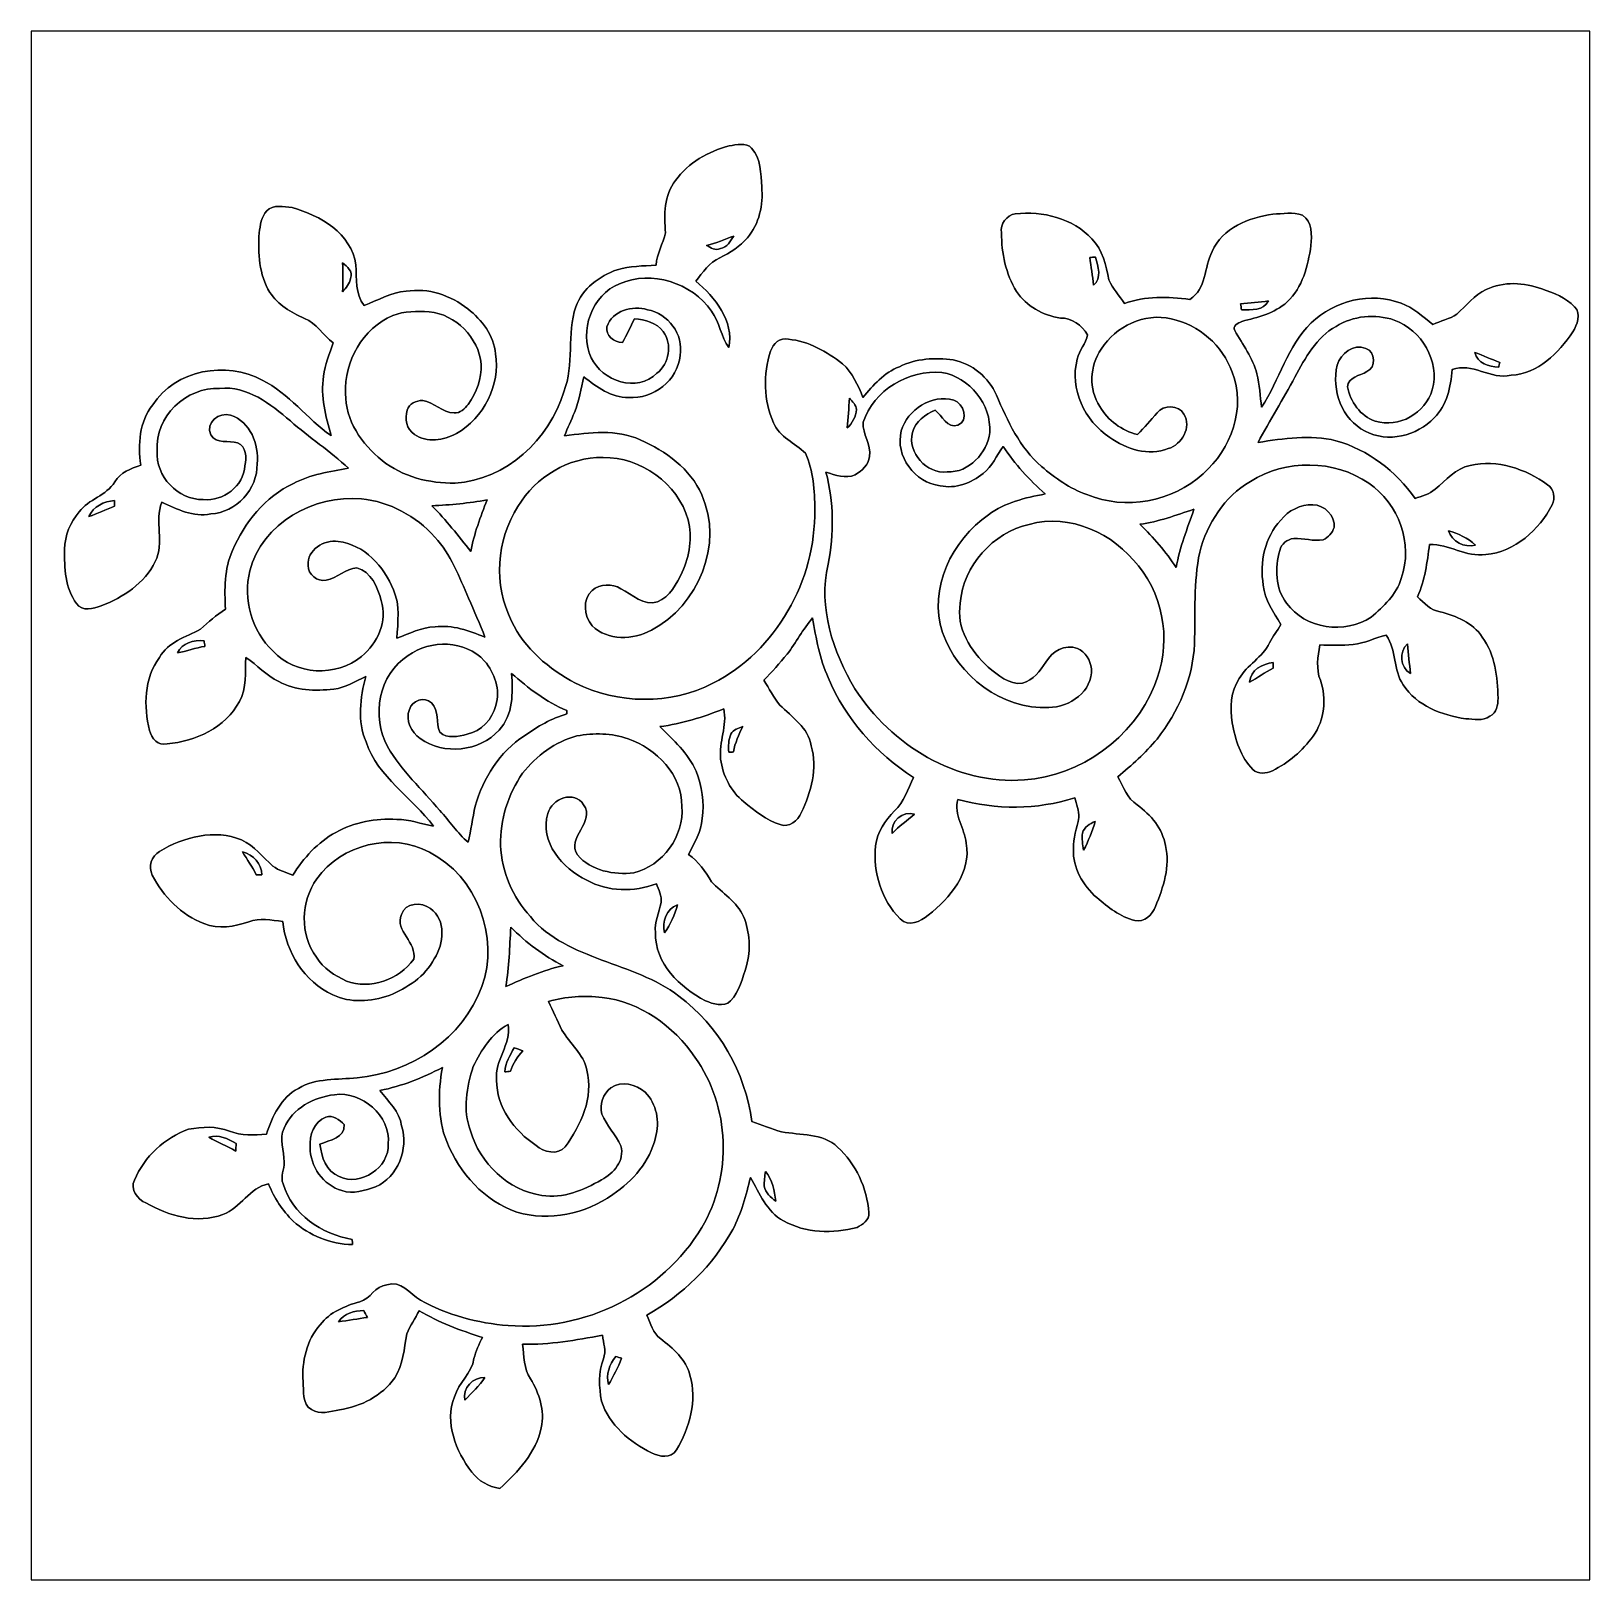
# Model space of a CAD drawing. Header units: centimetres. Extents: x -16.8 to 16.8, y -16.7 to 16.7.
import ezdxf

# ---------------------------------------------------------------- set-up
doc = ezdxf.new("R2010")
doc.units = ezdxf.units.CM
doc.header["$MEASUREMENT"] = 0
doc.layers.add('Layer 1', color=7, linetype='Continuous')

msp = doc.modelspace()

# ---------------------------------------------------------------- linework, layer by layer
at = {"layer": 'Layer 1', "color": 7}
for points, knots in [([(-16.77458, 16.66875), (-16.77458, 16.66875), (16.77458, 16.66875), (16.77458, 16.66875), (16.77458, 16.66875), (16.77458, 16.66875), (16.77458, -16.66875), (16.77458, -16.66875), (16.77458, -16.66875), (16.77458, -16.66875), (-16.77458, -16.66875), (-16.77458, -16.66875), (-16.77458, -16.66875), (-16.77458, -16.66875), (-16.77458, 16.66875), (-16.77458, 16.66875), (-16.77458, 16.66875), (-16.77458, 16.66875), (-16.77458, 16.66875), (-16.77458, 16.66875)], [0, 0, 0, 0, 0.16666667, 0.16666667, 0.16666667, 0.16666667, 0.33333333, 0.33333333, 0.33333333, 0.33333333, 0.5, 0.5, 0.5, 0.5, 0.66666667, 0.66666667, 0.66666667, 0.66666667, 1, 1, 1, 1]), ([(-1.74943, 14.20248), (-2.19569, 14.0783), (-2.6356, 13.843), (-2.90266, 13.45353), (-2.90266, 13.45353), (-3.15172, 13.13956), (-3.15595, 12.70988), (-3.11997, 12.32923), (-3.11997, 12.32923), (-3.17888, 12.09499), (-3.30764, 11.87909), (-3.32528, 11.63285), (-3.32528, 11.63285), (-3.60398, 11.61309), (-3.88867, 11.61274), (-4.1589, 11.53407), (-4.1589, 11.53407), (-4.54378, 11.39684), (-4.9089, 11.13367), (-5.05248, 10.73679), (-5.05248, 10.73679), (-5.24863, 10.14483), (-5.07859, 9.49325), (-5.30966, 8.90834), (-5.30966, 8.90834), (-5.62398, 7.87823), (-6.54685, 7.01005), (-7.64893, 6.94055), (-7.64893, 6.94055), (-8.20491, 6.93244), (-8.7824, 7.0739), (-9.22126, 7.4295), (-9.22126, 7.4295), (-9.66082, 7.77452), (-10.01748, 8.29239), (-10.00654, 8.87201), (-10.00654, 8.87201), (-10.039, 9.56134), (-9.63613, 10.27112), (-8.99266, 10.547), (-8.99266, 10.547), (-8.7443, 10.64542), (-8.46878, 10.6426), (-8.20632, 10.62884), (-8.20632, 10.62884), (-7.63235, 10.56993), (-7.14693, 10.07357), (-7.08695, 9.50277), (-7.08695, 9.50277), (-7.07566, 9.19162), (-7.18785, 8.88612), (-7.36635, 8.63494), (-7.36635, 8.63494), (-7.44396, 8.54781), (-7.54098, 8.43421), (-7.6708, 8.44938), (-7.6708, 8.44938), (-7.92551, 8.45996), (-8.1026, 8.67904), (-8.34743, 8.71926), (-8.34743, 8.71926), (-8.48501, 8.72208), (-8.63882, 8.64658), (-8.68363, 8.509), (-8.68363, 8.509), (-8.73795, 8.31991), (-8.69491, 8.10648), (-8.52699, 7.98548), (-8.52699, 7.98548), (-8.25465, 7.80556), (-7.89587, 7.85319), (-7.62282, 8.0077), (-7.62282, 8.0077), (-7.03615, 8.3379), (-6.66891, 9.05369), (-6.78039, 9.72467), (-6.78039, 9.72467), (-6.80967, 10.11943), (-7.07284, 10.45316), (-7.37482, 10.68846), (-7.37482, 10.68846), (-7.741, 10.98303), (-8.23242, 11.14813), (-8.70162, 11.07087), (-8.70162, 11.07087), (-9.02723, 11.043), (-9.31192, 10.87543), (-9.61037, 10.76007), (-9.61037, 10.76007), (-9.79876, 11.01408), (-9.76948, 11.33757), (-9.78394, 11.63532), (-9.78394, 11.63532), (-9.88448, 12.31759), (-10.55264, 12.70423), (-11.15907, 12.86969), (-11.15907, 12.86969), (-11.33757, 12.88838), (-11.56758, 12.94624), (-11.70552, 12.79913), (-11.70552, 12.79913), (-11.8237, 12.67248), (-11.84028, 12.48798), (-11.86674, 12.3257), (-11.86674, 12.3257), (-11.89567, 11.89249), (-11.86956, 11.42506), (-11.63884, 11.04512), (-11.63884, 11.04512), (-11.45999, 10.78406), (-11.18094, 10.60768), (-10.89378, 10.48561), (-10.89378, 10.48561), (-10.63166, 10.38472), (-10.49479, 10.11908), (-10.27113, 9.96209), (-10.27113, 9.96209), (-10.3505, 9.72502), (-10.44998, 9.49219), (-10.48032, 9.24172), (-10.48032, 9.24172), (-10.54982, 8.80674), (-10.43693, 8.37847), (-10.31946, 7.96325), (-10.31946, 7.96325), (-10.84157, 8.32203), (-11.2208, 8.87307), (-11.79971, 9.15564), (-11.79971, 9.15564), (-12.57018, 9.58039), (-13.67261, 9.38071), (-14.15944, 8.62154), (-14.15944, 8.62154), (-14.45013, 8.25853), (-14.47835, 7.77099), (-14.41591, 7.32825), (-14.41591, 7.32825), (-14.62864, 7.25593), (-14.85441, 7.1695), (-14.97401, 6.96595), (-14.97401, 6.96595), (-15.15816, 6.66856), (-15.53457, 6.5973), (-15.74024, 6.32213), (-15.74024, 6.32213), (-15.93533, 6.09953), (-16.04963, 5.81131), (-16.05703, 5.51497), (-16.05703, 5.51497), (-16.05739, 5.1181), (-16.04786, 4.67572), (-15.79774, 4.34552), (-15.79774, 4.34552), (-15.67109, 4.15996), (-15.43967, 4.24744), (-15.26752, 4.29542), (-15.26752, 4.29542), (-14.79515, 4.47675), (-14.3316, 4.7812), (-14.10547, 5.24969), (-14.10547, 5.24969), (-13.89768, 5.65679), (-14.12558, 6.11681), (-13.96506, 6.52921), (-13.96506, 6.52921), (-13.63274, 6.37893), (-13.28738, 6.19831), (-12.90849, 6.27697), (-12.90849, 6.27697), (-12.36521, 6.30696), (-11.89637, 6.81249), (-11.91189, 7.35683), (-11.91189, 7.35683), (-11.86674, 7.77099), (-12.05653, 8.26488), (-12.48163, 8.40246), (-12.48163, 8.40246), (-12.72822, 8.48042), (-13.02985, 8.24054), (-12.90849, 7.97807), (-12.90849, 7.97807), (-12.78431, 7.77804), (-12.52079, 7.86024), (-12.33029, 7.80874), (-12.33029, 7.80874), (-12.13944, 7.73359), (-12.13697, 7.48136), (-12.17471, 7.31379), (-12.17471, 7.31379), (-12.19941, 6.8707), (-12.6425, 6.54614), (-13.06901, 6.58566), (-13.06901, 6.58566), (-13.61863, 6.57472), (-14.09912, 7.08731), (-14.06172, 7.63729), (-14.06172, 7.63729), (-14.12663, 8.36789), (-13.43025, 9.01206), (-12.71764, 8.97996), (-12.71764, 8.97996), (-12.11827, 9.03429), (-11.62191, 8.64411), (-11.1947, 8.27828), (-11.1947, 8.27828), (-10.79112, 7.92268), (-10.33709, 7.6267), (-9.9441, 7.25911), (-9.9441, 7.25911), (-10.34838, 7.19173), (-10.76254, 7.12505), (-11.12943, 6.93103), (-11.12943, 6.93103), (-11.73903, 6.65162), (-12.18071, 6.09459), (-12.44071, 5.48852), (-12.44071, 5.48852), (-12.62168, 5.09411), (-12.61286, 4.64996), (-12.59381, 4.22557), (-12.59381, 4.22557), (-12.79137, 4.10422), (-12.96, 3.94582), (-13.13251, 3.79307), (-13.13251, 3.79307), (-13.44895, 3.62726), (-13.82536, 3.51755), (-14.01586, 3.18841), (-14.01586, 3.18841), (-14.33971, 2.73473), (-14.36088, 2.13854), (-14.22576, 1.61466), (-14.22576, 1.61466), (-14.17743, 1.4538), (-14.05043, 1.26365), (-13.84759, 1.33068), (-13.84759, 1.33068), (-13.23481, 1.37513), (-12.59099, 1.67958), (-12.2936, 2.23908), (-12.2936, 2.23908), (-12.12462, 2.52589), (-12.17824, 2.86985), (-12.15425, 3.18664), (-12.15425, 3.18664), (-11.90801, 3.02754), (-11.71293, 2.79541), (-11.44482, 2.66912), (-11.44482, 2.66912), (-11.08886, 2.46803), (-10.65812, 2.46274), (-10.26231, 2.50472), (-10.26231, 2.50472), (-10.01078, 2.534), (-9.79699, 2.6737), (-9.57263, 2.77777), (-9.57263, 2.77777), (-9.69081, 2.31951), (-9.75924, 1.81645), (-9.56557, 1.36843), (-9.56557, 1.36843), (-9.30769, 0.6036), (-8.57814, 0.17533), (-8.11318, -0.44415), (-8.11318, -0.44415), (-8.37918, -0.40181), (-8.63388, -0.29069), (-8.90693, -0.29951), (-8.90693, -0.29951), (-9.35637, -0.27693), (-9.82133, -0.35348), (-10.21433, -0.58032), (-10.21433, -0.58032), (-10.60944, -0.78564), (-10.90683, -1.13242), (-11.14496, -1.50107), (-11.14496, -1.50107), (-11.28995, -1.44286), (-11.44517, -1.39947), (-11.57182, -1.30422), (-11.57182, -1.30422), (-11.78913, -1.10984), (-11.97645, -0.87136), (-12.24456, -0.74224), (-12.24456, -0.74224), (-12.82771, -0.50094), (-13.48952, -0.67557), (-14.00916, -0.98707), (-14.00916, -0.98707), (-14.19154, -1.08903), (-14.25787, -1.31339), (-14.16756, -1.50283), (-14.16756, -1.50283), (-13.92696, -1.95474), (-13.54384, -2.35903), (-13.05772, -2.54282), (-13.05772, -2.54282), (-12.74198, -2.66982), (-12.40331, -2.60597), (-12.09181, -2.50225), (-12.09181, -2.50225), (-11.85686, -2.41053), (-11.6018, -2.46556), (-11.36086, -2.49837), (-11.36086, -2.49837), (-11.28959, -3.15666), (-10.89907, -3.79695), (-10.28277, -4.07247), (-10.28277, -4.07247), (-9.90706, -4.26085), (-9.45762, -4.21781), (-9.06956, -4.09258), (-9.06956, -4.09258), (-8.6808, -3.92783), (-8.29663, -3.68547), (-8.09837, -3.29777), (-8.09837, -3.29777), (-7.88635, -2.98238), (-7.84154, -2.46168), (-8.17704, -2.21686), (-8.17704, -2.21686), (-8.36507, -2.0761), (-8.72666, -2.07998), (-8.80463, -2.34421), (-8.80463, -2.34421), (-8.95315, -2.7051), (-8.46208, -2.95451), (-8.5411, -3.31047), (-8.5411, -3.31047), (-8.85225, -3.74826), (-9.47738, -3.96946), (-9.99031, -3.78178), (-9.99031, -3.78178), (-10.23796, -3.66042), (-10.49302, -3.50802), (-10.63449, -3.26178), (-10.63449, -3.26178), (-11.00067, -2.77989), (-10.96963, -2.0641), (-10.62673, -1.57868), (-10.62673, -1.57868), (-10.09579, -0.83996), (-9.00959, -0.56444), (-8.20314, -1.00753), (-8.20314, -1.00753), (-7.18608, -1.51765), (-6.68302, -2.83386), (-7.07637, -3.89678), (-7.07637, -3.89678), (-7.4743, -5.0105), (-8.60284, -5.76192), (-9.7603, -5.86034), (-9.7603, -5.86034), (-10.18081, -5.90868), (-10.64366, -5.85929), (-11.02184, -6.08965), (-11.02184, -6.08965), (-11.39613, -6.28615), (-11.58769, -6.69255), (-11.7094, -7.07778), (-11.7094, -7.07778), (-11.9761, -7.10142), (-12.25479, -7.10777), (-12.50844, -7.01005), (-12.50844, -7.01005), (-12.78678, -6.90386), (-13.09723, -6.90986), (-13.38474, -6.96983), (-13.38474, -6.96983), (-13.90227, -7.14975), (-14.33724, -7.56003), (-14.55208, -8.06344), (-14.55208, -8.06344), (-14.64592, -8.25853), (-14.48999, -8.48148), (-14.3062, -8.55557), (-14.3062, -8.55557), (-13.81231, -8.83426), (-13.19989, -9.017), (-12.64744, -8.80251), (-12.64744, -8.80251), (-12.26503, -8.66316), (-12.07453, -8.22678), (-11.66636, -8.14317), (-11.66636, -8.14317), (-11.5443, -8.44338), (-11.36721, -8.71926), (-11.13578, -8.94786), (-11.13578, -8.94786), (-10.78689, -9.26006), (-10.32792, -9.44421), (-9.85908, -9.45374), (-9.85908, -9.45374), (-9.86049, -9.42516), (-9.86261, -9.36766), (-9.86402, -9.33909), (-9.86402, -9.33909), (-10.51948, -9.23078), (-11.16118, -8.80392), (-11.35168, -8.14176), (-11.35168, -8.14176), (-11.41554, -7.98654), (-11.32134, -7.83131), (-11.33016, -7.67362), (-11.33016, -7.67362), (-11.32417, -7.43268), (-11.44058, -7.17409), (-11.33228, -6.94302), (-11.33228, -6.94302), (-11.15025, -6.51792), (-10.69023, -6.27944), (-10.2489, -6.22512), (-10.2489, -6.22512), (-9.65376, -6.14751), (-9.03464, -6.67244), (-9.08756, -7.2838), (-9.08756, -7.2838), (-9.0678, -7.79533), (-9.67528, -8.20702), (-10.14271, -7.98865), (-10.14271, -7.98865), (-10.42494, -7.88106), (-10.52724, -7.56532), (-10.55793, -7.29121), (-10.55793, -7.29121), (-10.35897, -7.20125), (-10.00654, -7.16104), (-10.03653, -6.86894), (-10.03653, -6.86894), (-10.1346, -6.76839), (-10.27959, -6.64492), (-10.42952, -6.71195), (-10.42952, -6.71195), (-10.68705, -6.79979), (-10.79218, -7.10353), (-10.77066, -7.35401), (-10.77066, -7.35401), (-10.77595, -7.76852), (-10.48667, -8.17457), (-10.08627, -8.29098), (-10.08627, -8.29098), (-9.84673, -8.37741), (-9.59062, -8.28322), (-9.36061, -8.20984), (-9.36061, -8.20984), (-8.87624, -7.99218), (-8.64553, -7.3974), (-8.80181, -6.89575), (-8.80181, -6.89575), (-8.84484, -6.58636), (-9.08791, -6.37046), (-9.26677, -6.1341), (-9.26677, -6.1341), (-8.79369, -6.04449), (-8.34954, -5.85858), (-7.92268, -5.64127), (-7.92268, -5.64127), (-8.01441, -6.16973), (-8.0324, -6.72994), (-7.83026, -7.23653), (-7.83026, -7.23653), (-7.55333, -7.91139), (-7.02451, -8.51606), (-6.31966, -8.75171), (-6.31966, -8.75171), (-5.6194, -8.96126), (-4.84434, -8.79052), (-4.25309, -8.37636), (-4.25309, -8.37636), (-3.82552, -8.08214), (-3.45299, -7.66127), (-3.33446, -7.1441), (-3.33446, -7.1441), (-3.23991, -6.80896), (-3.30764, -6.42197), (-3.55882, -6.17044), (-3.55882, -6.17044), (-3.75708, -6.0004), (-4.06259, -5.92138), (-4.29507, -6.0766), (-4.29507, -6.0766), (-4.46334, -6.20324), (-4.54484, -6.43537), (-4.48839, -6.64104), (-4.48839, -6.64104), (-4.38891, -6.8894), (-4.19206, -7.08272), (-4.0834, -7.32649), (-4.0834, -7.32649), (-3.99027, -7.64293), (-4.23792, -7.92198), (-4.49862, -8.05886), (-4.49862, -8.05886), (-4.88456, -8.27652), (-5.32659, -8.4709), (-5.77991, -8.39435), (-5.77991, -8.39435), (-6.50981, -8.29063), (-7.11729, -7.69902), (-7.32014, -7.00193), (-7.32014, -7.00193), (-7.4863, -6.55426), (-7.40304, -6.05719), (-7.25911, -5.61622), (-7.25911, -5.61622), (-7.08448, -5.26768), (-6.86435, -4.90255), (-6.50699, -4.71664), (-6.50699, -4.71664), (-6.43996, -5.14914), (-6.80297, -5.48287), (-6.75711, -5.90938), (-6.75711, -5.90938), (-6.75958, -6.49393), (-6.37611, -7.00581), (-5.90762, -7.31838), (-5.90762, -7.31838), (-5.74252, -7.4616), (-5.44054, -7.53816), (-5.28144, -7.34836), (-5.28144, -7.34836), (-4.94453, -6.87881), (-4.66019, -6.28932), (-4.81648, -5.6963), (-4.81648, -5.6963), (-4.88033, -5.34952), (-5.18125, -5.12516), (-5.34988, -4.83341), (-5.34988, -4.83341), (-5.44971, -4.62915), (-5.54426, -4.42348), (-5.64021, -4.21781), (-5.64021, -4.21781), (-5.26627, -4.11198), (-4.87186, -4.08764), (-4.48592, -4.13138), (-4.48592, -4.13138), (-3.66924, -4.22557), (-2.94534, -4.74662), (-2.48849, -5.4162), (-2.48849, -5.4162), (-1.72896, -6.47065), (-1.6764, -7.97384), (-2.34174, -9.08685), (-2.34174, -9.08685), (-3.18382, -10.49937), (-4.87609, -11.33369), (-6.50804, -11.19329), (-6.50804, -11.19329), (-7.16562, -11.14884), (-7.81579, -10.96398), (-8.39435, -10.64824), (-8.39435, -10.64824), (-8.6233, -10.51066), (-8.81733, -10.20904), (-9.12001, -10.31804), (-9.12001, -10.31804), (-9.37295, -10.33921), (-9.4682, -10.62143), (-9.69892, -10.68317), (-9.69892, -10.68317), (-10.01854, -10.76995), (-10.34697, -10.90507), (-10.55441, -11.176), (-10.55441, -11.176), (-10.84686, -11.50832), (-10.95128, -11.96693), (-10.92235, -12.40084), (-10.92235, -12.40084), (-10.90507, -12.59593), (-10.95022, -12.88309), (-10.74244, -13.00057), (-10.74244, -13.00057), (-10.56111, -13.13109), (-10.33427, -13.0369), (-10.13601, -13.01221), (-10.13601, -13.01221), (-9.67634, -12.93319), (-9.22302, -12.71305), (-8.94997, -12.32288), (-8.94997, -12.32288), (-8.75771, -12.04172), (-8.75594, -11.69141), (-8.68645, -11.37144), (-8.68645, -11.37144), (-8.61836, -11.19717), (-8.50512, -11.04406), (-8.42574, -10.87508), (-8.42574, -10.87508), (-7.99994, -11.12943), (-7.53498, -11.30124), (-7.06296, -11.44905), (-7.06296, -11.44905), (-7.13493, -11.59686), (-7.20478, -11.74715), (-7.24429, -11.90731), (-7.24429, -11.90731), (-7.28874, -12.22446), (-7.57484, -12.42836), (-7.6648, -12.72752), (-7.6648, -12.72752), (-7.88, -13.28914), (-7.63305, -13.89627), (-7.29262, -14.34853), (-7.29262, -14.34853), (-7.14693, -14.5415), (-6.92644, -14.6618), (-6.68973, -14.70413), (-6.68973, -14.70413), (-6.29779, -14.34888), (-5.90726, -13.92802), (-5.79508, -13.39356), (-5.79508, -13.39356), (-5.71465, -13.0242), (-5.83706, -12.65343), (-6.02721, -12.34017), (-6.02721, -12.34017), (-6.17326, -12.11897), (-6.16514, -11.85051), (-6.19725, -11.59792), (-6.19725, -11.59792), (-5.61728, -11.60886), (-5.04578, -11.51255), (-4.47887, -11.40248), (-4.47887, -11.40248), (-4.46123, -11.56794), (-4.38891, -11.74468), (-4.45735, -11.90907), (-4.45735, -11.90907), (-4.56636, -12.20047), (-4.5526, -12.5222), (-4.49933, -12.82418), (-4.49933, -12.82418), (-4.33211, -13.33288), (-3.89079, -13.70365), (-3.42441, -13.93507), (-3.42441, -13.93507), (-3.25367, -14.01904), (-3.00567, -14.06913), (-2.88678, -13.87193), (-2.88678, -13.87193), (-2.60033, -13.39885), (-2.43417, -12.80724), (-2.59503, -12.26185), (-2.59503, -12.26185), (-2.68217, -11.92495), (-2.96228, -11.68471), (-3.22474, -11.47798), (-3.22474, -11.47798), (-3.39584, -11.36156), (-3.44417, -11.14919), (-3.52319, -10.97033), (-3.52319, -10.97033), (-2.75343, -10.53959), (-2.09621, -9.90036), (-1.67217, -9.12495), (-1.67217, -9.12495), (-1.48378, -8.77676), (-1.38536, -8.39223), (-1.29364, -8.01017), (-1.29364, -8.01017), (-1.09926, -8.34707), (-0.94156, -8.74536), (-0.58173, -8.94256), (-0.58173, -8.94256), (-0.10336, -9.20574), (0.48472, -9.2262), (1.00295, -9.08156), (1.00295, -9.08156), (1.1243, -9.01982), (1.27035, -8.92246), (1.25483, -8.76759), (1.25483, -8.76759), (1.21849, -8.23771), (0.97684, -7.71349), (0.58385, -7.35365), (0.58385, -7.35365), (0.26141, -7.04991), (-0.21943, -7.09648), (-0.62371, -7.02698), (-0.62371, -7.02698), (-0.83996, -6.96313), (-1.0474, -6.87105), (-1.2633, -6.80579), (-1.2633, -6.80579), (-1.40441, -5.74393), (-1.96991, -4.74204), (-2.83386, -4.10422), (-2.83386, -4.10422), (-3.32176, -3.72392), (-3.92218, -3.54048), (-4.49333, -3.32669), (-4.49333, -3.32669), (-5.05566, -3.11679), (-5.63809, -2.86879), (-6.02721, -2.39289), (-6.02721, -2.39289), (-6.41315, -1.97732), (-6.64245, -1.42416), (-6.67597, -0.85937), (-6.67597, -0.85937), (-6.67703, -0.30903), (-6.51651, 0.24377), (-6.19584, 0.69321), (-6.19584, 0.69321), (-5.90021, 1.06927), (-5.49416, 1.37619), (-5.02708, 1.49825), (-5.02708, 1.49825), (-4.66372, 1.56139), (-4.27919, 1.56316), (-3.92818, 1.43686), (-3.92818, 1.43686), (-3.31435, 1.22449), (-2.76507, 0.66358), (-2.77072, -0.01799), (-2.77072, -0.01799), (-2.7118, -0.65758), (-3.18311, -1.29963), (-3.80436, -1.44956), (-3.80436, -1.44956), (-4.22593, -1.49966), (-4.72687, -1.4037), (-5.01474, -1.06468), (-5.01474, -1.06468), (-5.26768, -0.69427), (-4.61574, -0.34678), (-4.88633, 0.01729), (-4.88633, 0.01729), (-5.07506, 0.33937), (-5.57318, 0.14323), (-5.65362, -0.16898), (-5.65362, -0.16898), (-5.8353, -0.78811), (-5.33929, -1.35537), (-4.81612, -1.60549), (-4.81612, -1.60549), (-4.36069, -1.86619), (-3.80083, -1.86373), (-3.31682, -1.6831), (-3.31682, -1.6831), (-3.26813, -1.81328), (-3.19934, -1.94733), (-3.21486, -2.09021), (-3.21486, -2.09021), (-3.25861, -2.30505), (-3.36303, -2.50896), (-3.33622, -2.73473), (-3.33622, -2.73473), (-3.3528, -3.40325), (-2.80811, -3.91231), (-2.26307, -4.20158), (-2.26307, -4.20158), (-2.10079, -4.27108), (-1.86478, -4.3501), (-1.71873, -4.20829), (-1.71873, -4.20829), (-1.53176, -3.99591), (-1.45733, -3.71546), (-1.38042, -3.45087), (-1.38042, -3.45087), (-1.27459, -3.1055), (-1.3081, -2.72556), (-1.43969, -2.39254), (-1.43969, -2.39254), (-1.58115, -2.07257), (-1.90006, -1.88736), (-2.13219, -1.64359), (-2.13219, -1.64359), (-2.26413, -1.42169), (-2.40912, -1.20227), (-2.62608, -1.0541), (-2.62608, -1.0541), (-2.50049, -0.80751), (-2.3495, -0.56303), (-2.32939, -0.27975), (-2.32939, -0.27975), (-2.28388, 0.06491), (-2.33045, 0.41981), (-2.4638, 0.74083), (-2.4638, 0.74083), (-2.63384, 1.12324), (-2.94958, 1.41182), (-3.24414, 1.69862), (-3.24414, 1.69862), (-2.76931, 1.76071), (-2.31069, 1.90041), (-1.86866, 2.08174), (-1.86866, 2.08174), (-1.78435, 1.71909), (-1.97803, 1.36419), (-1.93428, 0.99977), (-1.93428, 0.99977), (-1.88913, 0.64523), (-1.71556, 0.30727), (-1.43722, 0.07973), (-1.43722, 0.07973), (-1.20227, -0.11748), (-0.94862, -0.31538), (-0.65299, -0.40993), (-0.65299, -0.40993), (-0.46073, -0.48542), (-0.27234, -0.32456), (-0.19826, -0.15663), (-0.19826, -0.15663), (0.01482, 0.28504), (0.1591, 0.80292), (0.01587, 1.28799), (0.01587, 1.28799), (-0.0441, 1.67569), (-0.40323, 1.90676), (-0.66005, 2.16288), (-0.66005, 2.16288), (-0.79657, 2.32481), (-0.89006, 2.51636), (-1.00189, 2.69487), (-1.00189, 2.69487), (-0.83326, 2.87937), (-0.66216, 3.06211), (-0.50553, 3.2572), (-0.50553, 3.2572), (-0.30586, 3.5052), (-0.16616, 3.79659), (0.04445, 4.03648), (0.04445, 4.03648), (0.12065, 3.6001), (0.19438, 3.15771), (0.38312, 2.75202), (0.38312, 2.75202), (0.74577, 1.86372), (1.4157, 1.1243), (2.21474, 0.6029), (2.21474, 0.6029), (2.10079, 0.35172), (2.0126, 0.08043), (1.81081, -0.11677), (1.81081, -0.11677), (1.61078, -0.32561), (1.43792, -0.57326), (1.40053, -0.86819), (1.40053, -0.86819), (1.34408, -1.43157), (1.52083, -2.04188), (1.93322, -2.44052), (1.93322, -2.44052), (2.11067, -2.63066), (2.37349, -2.49414), (2.53471, -2.35867), (2.53471, -2.35867), (3.00708, -1.99319), (3.46463, -1.44815), (3.35209, -0.80927), (3.35209, -0.80927), (3.31858, -0.48719), (3.07728, -0.20249), (3.16971, 0.13229), (3.16971, 0.13229), (3.99309, -0.0956), (4.87468, -0.09666), (5.69031, 0.16651), (5.69031, 0.16651), (5.72488, 0.02681), (5.78309, -0.11218), (5.77744, -0.25859), (5.77744, -0.25859), (5.74499, -0.48578), (5.64021, -0.70097), (5.65997, -0.93557), (5.65997, -0.93557), (5.64303, -1.34444), (5.86176, -1.72473), (6.16479, -1.98402), (6.16479, -1.98402), (6.40609, -2.18758), (6.66538, -2.40101), (6.98041, -2.47368), (6.98041, -2.47368), (7.1822, -2.52518), (7.36106, -2.34774), (7.42632, -2.17064), (7.42632, -2.17064), (7.5946, -1.76071), (7.74771, -1.31057), (7.64011, -0.86254), (7.64011, -0.86254), (7.58084, -0.49777), (7.32367, -0.19932), (7.03368, 0.01305), (7.03368, 0.01305), (6.81037, 0.14499), (6.73841, 0.40711), (6.61458, 0.61666), (6.61458, 0.61666), (6.91162, 0.87136), (7.21042, 1.12713), (7.45984, 1.43051), (7.45984, 1.43051), (7.91916, 2.01436), (8.23313, 2.7305), (8.26452, 3.47945), (8.26452, 3.47945), (8.28428, 4.13808), (8.24512, 4.80519), (8.37671, 5.45536), (8.37671, 5.45536), (8.5411, 6.06813), (8.90517, 6.65374), (9.4675, 6.97371), (9.4675, 6.97371), (10.22667, 7.46301), (11.27266, 7.44432), (12.01949, 6.93949), (12.01949, 6.93949), (12.65767, 6.49923), (12.98046, 5.62857), (12.71552, 4.88703), (12.71552, 4.88703), (12.61463, 4.53849), (12.33205, 4.28519), (12.06747, 4.05518), (12.06747, 4.05518), (11.50585, 3.67877), (10.64613, 3.79589), (10.2489, 4.35681), (10.2489, 4.35681), (9.99807, 4.67607), (9.99737, 5.11669), (10.09862, 5.49169), (10.09862, 5.49169), (10.13354, 5.63033), (10.2616, 5.73052), (10.40059, 5.74922), (10.40059, 5.74922), (10.61297, 5.75874), (10.82499, 5.68007), (11.03736, 5.72064), (11.03736, 5.72064), (11.14319, 5.77039), (11.23209, 5.87128), (11.26984, 5.98276), (11.26984, 5.98276), (11.29771, 6.24205), (11.06311, 6.46994), (10.81299, 6.47418), (10.81299, 6.47418), (10.54559, 6.48511), (10.287, 6.34718), (10.12014, 6.14362), (10.12014, 6.14362), (9.779, 5.77144), (9.66435, 5.23346), (9.74619, 4.74345), (9.74619, 4.74345), (9.77336, 4.42595), (9.96244, 4.15819), (10.12437, 3.89643), (10.12437, 3.89643), (10.04887, 3.76026), (9.94622, 3.63996), (9.87813, 3.4985), (9.87813, 3.4985), (9.73384, 3.18699), (9.39447, 3.03036), (9.22902, 2.73156), (9.22902, 2.73156), (9.03922, 2.45428), (9.03217, 2.10044), (9.07732, 1.77941), (9.07732, 1.77941), (9.14435, 1.41817), (9.25618, 1.04175), (9.52253, 0.77364), (9.52253, 0.77364), (9.63507, 0.66922), (9.80969, 0.68933), (9.94163, 0.74612), (9.94163, 0.74612), (10.28982, 0.91722), (10.58862, 1.18181), (10.81969, 1.4919), (10.81969, 1.4919), (11.06487, 1.83868), (11.11567, 2.29623), (10.97492, 2.69452), (10.97492, 2.69452), (10.8779, 2.93934), (10.91988, 3.20499), (10.96116, 3.45616), (10.96116, 3.45616), (11.20034, 3.45052), (11.44023, 3.43994), (11.67977, 3.46357), (11.67977, 3.46357), (11.92812, 3.48968), (12.15072, 3.61033), (12.39238, 3.66536), (12.39238, 3.66536), (12.61463, 3.3468), (12.53702, 2.91677), (12.75821, 2.5975), (12.75821, 2.5975), (13.04925, 2.14383), (13.59323, 1.93922), (14.10511, 1.86796), (14.10511, 1.86796), (14.27586, 1.86161), (14.47236, 1.81116), (14.6237, 1.92229), (14.6237, 1.92229), (14.76869, 1.99073), (14.79832, 2.16641), (14.79867, 2.30999), (14.79867, 2.30999), (14.78703, 2.76331), (14.73729, 3.25085), (14.45754, 3.62656), (14.45754, 3.62656), (14.25575, 3.93841), (13.89627, 4.08305), (13.5509, 4.17019), (13.5509, 4.17019), (13.34488, 4.19911), (13.20835, 4.36316), (13.06477, 4.49509), (13.06477, 4.49509), (13.22423, 4.84823), (13.27432, 5.23487), (13.3223, 5.61552), (13.3223, 5.61552), (13.74563, 5.63421), (14.11005, 5.34106), (14.53762, 5.40032), (14.53762, 5.40032), (15.16451, 5.46241), (15.68662, 5.92984), (15.96425, 6.47277), (15.96425, 6.47277), (16.04116, 6.61599), (15.99812, 6.81073), (15.86689, 6.90598), (15.86689, 6.90598), (15.39099, 7.24676), (14.78386, 7.45314), (14.19754, 7.3212), (14.19754, 7.3212), (13.88957, 7.25276), (13.67296, 7.00264), (13.44224, 6.80826), (13.44224, 6.80826), (13.32195, 6.69819), (13.16002, 6.66291), (13.01186, 6.60788), (13.01186, 6.60788), (12.60546, 7.19772), (12.00079, 7.65916), (11.30864, 7.85354), (11.30864, 7.85354), (10.75655, 7.98548), (10.1854, 7.8994), (9.63295, 7.81579), (9.63295, 7.81579), (9.88942, 8.28957), (10.17341, 8.74818), (10.4267, 9.22373), (10.4267, 9.22373), (10.65424, 9.63154), (10.88319, 10.08062), (11.31147, 10.31099), (11.31147, 10.31099), (11.67871, 10.54664), (12.15602, 10.5851), (12.56665, 10.45034), (12.56665, 10.45034), (13.14803, 10.23726), (13.55901, 9.56204), (13.38121, 8.94927), (13.38121, 8.94927), (13.23869, 8.44621), (12.66225, 8.11389), (12.15743, 8.27581), (12.15743, 8.27581), (11.83428, 8.37918), (11.61944, 8.69421), (11.55665, 9.01453), (11.55665, 9.01453), (11.57005, 9.22479), (11.82829, 9.25089), (11.97398, 9.33979), (11.97398, 9.33979), (12.18494, 9.4234), (12.15778, 9.76312), (11.95529, 9.83968), (11.95529, 9.83968), (11.68365, 9.94657), (11.4106, 9.73349), (11.33687, 9.47632), (11.33687, 9.47632), (11.21022, 8.94821), (11.43423, 8.30721), (11.93941, 8.05886), (11.93941, 8.05886), (12.42201, 7.79604), (13.05454, 7.9569), (13.4239, 8.34249), (13.4239, 8.34249), (13.70365, 8.6166), (13.77915, 9.00924), (13.80984, 9.38248), (13.80984, 9.38248), (14.24764, 9.55075), (14.63746, 9.15247), (15.08054, 9.26465), (15.08054, 9.26465), (15.65698, 9.2897), (16.10607, 9.74266), (16.40734, 10.19492), (16.40734, 10.19492), (16.504, 10.34838), (16.5929, 10.58263), (16.44826, 10.73432), (16.44826, 10.73432), (16.26235, 10.93611), (15.99353, 11.02924), (15.74236, 11.12097), (15.74236, 11.12097), (15.3603, 11.26419), (14.91439, 11.28395), (14.54185, 11.10474), (14.54185, 11.10474), (14.28679, 10.98409), (14.11393, 10.76007), (13.91214, 10.57381), (13.91214, 10.57381), (13.75304, 10.47221), (13.56325, 10.43129), (13.3925, 10.35403), (13.3925, 10.35403), (13.1826, 10.52901), (12.97446, 10.71633), (12.71305, 10.81017), (12.71305, 10.81017), (12.059, 11.06135), (11.27619, 10.87085), (10.77666, 10.39001), (10.77666, 10.39001), (10.26654, 9.88483), (10.09121, 9.16234), (9.70774, 8.57179), (9.70774, 8.57179), (9.67952, 8.81274), (9.66505, 9.05581), (9.60861, 9.29217), (9.60861, 9.29217), (9.519, 9.63295), (9.30487, 9.92187), (9.13201, 10.22279), (9.13201, 10.22279), (9.06498, 10.31875), (9.21032, 10.39036), (9.28229, 10.42), (9.28229, 10.42), (9.62272, 10.51278), (9.98996, 10.58863), (10.25772, 10.83874), (10.25772, 10.83874), (10.59674, 11.14743), (10.7061, 11.61768), (10.77207, 12.05159), (10.77207, 12.05159), (10.79288, 12.2742), (10.80311, 12.56806), (10.58862, 12.70459), (10.58862, 12.70459), (10.39001, 12.7889), (10.16106, 12.73634), (9.95433, 12.72857), (9.95433, 12.72857), (9.43822, 12.66331), (8.86742, 12.43012), (8.64306, 11.92636), (8.64306, 11.92636), (8.47372, 11.58311), (8.52699, 11.12132), (8.16363, 10.89413), (8.16363, 10.89413), (7.69373, 10.95516), (7.20725, 10.96998), (6.75534, 10.80523), (6.75534, 10.80523), (6.65057, 10.97844), (6.50487, 11.12837), (6.42302, 11.31394), (6.42302, 11.31394), (6.36693, 11.62826), (6.28474, 11.95811), (6.0579, 12.19694), (6.0579, 12.19694), (5.64762, 12.64602), (4.99392, 12.80195), (4.40584, 12.73704), (4.40584, 12.73704), (4.22275, 12.71235), (4.07529, 12.51444), (4.11021, 12.32923), (4.11021, 12.32923), (4.11198, 11.89214), (4.20123, 11.44129), (4.43477, 11.06593), (4.43477, 11.06593), (4.64538, 10.74738), (5.00486, 10.54982), (5.3781, 10.49373), (5.3781, 10.49373), (5.62539, 10.49726), (5.84059, 10.33709), (5.96406, 10.13389), (5.96406, 10.13389), (5.92279, 9.94657), (5.78838, 9.79417), (5.74216, 9.6079), (5.74216, 9.6079), (5.56683, 8.96973), (5.90127, 8.27546), (6.44243, 7.92515), (6.44243, 7.92515), (6.79626, 7.66657), (7.27569, 7.5184), (7.70149, 7.68244), (7.70149, 7.68244), (7.995, 7.77205), (8.21126, 8.14282), (8.03769, 8.42469), (8.03769, 8.42469), (7.92409, 8.63071), (7.59919, 8.62965), (7.4616, 8.45044), (7.4616, 8.45044), (7.31979, 8.29557), (7.1882, 8.13223), (7.03897, 7.98442), (7.03897, 7.98442), (6.70313, 8.06944), (6.4008, 8.28957), (6.22759, 8.59049), (6.22759, 8.59049), (5.97958, 8.95597), (6.01416, 9.46714), (6.25934, 9.82557), (6.25934, 9.82557), (6.56907, 10.31769), (7.18644, 10.6112), (7.76358, 10.47715), (7.76358, 10.47715), (8.35731, 10.34803), (8.87695, 9.90424), (9.07521, 9.32639), (9.07521, 9.32639), (9.38177, 8.56156), (9.05263, 7.66339), (8.45044, 7.14199), (8.45044, 7.14199), (7.7918, 6.5338), (6.77721, 6.35071), (5.94924, 6.69325), (5.94924, 6.69325), (5.58165, 6.81814), (5.26697, 7.05414), (4.97029, 7.29791), (4.97029, 7.29791), (4.50462, 7.70537), (4.24074, 8.27828), (4.00015, 8.83567), (4.00015, 8.83567), (3.83187, 9.21738), (3.48262, 9.5123), (3.07093, 9.59097), (3.07093, 9.59097), (2.68111, 9.64459), (2.27224, 9.62519), (1.91523, 9.44527), (1.91523, 9.44527), (1.58468, 9.31898), (1.34902, 9.04734), (1.12818, 8.78381), (1.12818, 8.78381), (1.02729, 9.0484), (0.89958, 9.31369), (0.69144, 9.51054), (0.69144, 9.51054), (0.3489, 9.76559), (-0.04057, 9.99878), (-0.47554, 10.03653), (-0.47554, 10.03653), (-0.65723, 10.07816), (-0.81033, 9.94234), (-0.8576, 9.78112), (-0.8576, 9.78112), (-1.02129, 9.28405), (-1.01353, 8.71537), (-0.79446, 8.23736), (-0.79446, 8.23736), (-0.66428, 7.92974), (-0.33584, 7.80203), (-0.11077, 7.58296), (-0.11077, 7.58296), (0.06667, 7.20937), (0.09208, 6.7758), (0.09137, 6.36729), (0.09137, 6.36729), (0.11465, 4.85211), (-0.73731, 3.32387), (-2.10044, 2.63066), (-2.10044, 2.63066), (-3.01343, 2.16288), (-4.14443, 2.17734), (-5.05883, 2.63278), (-5.05883, 2.63278), (-5.62892, 2.93582), (-6.15774, 3.37432), (-6.43326, 3.97087), (-6.43326, 3.97087), (-6.8266, 4.74028), (-6.76557, 5.71324), (-6.29638, 6.43643), (-6.29638, 6.43643), (-5.92067, 7.07037), (-5.20735, 7.50535), (-4.4637, 7.49088), (-4.4637, 7.49088), (-3.65125, 7.4997), (-2.86103, 6.93455), (-2.63208, 6.15139), (-2.63208, 6.15139), (-2.54882, 5.77568), (-2.59221, 5.36963), (-2.7626, 5.02356), (-2.7626, 5.02356), (-2.87761, 4.77167), (-3.02331, 4.49439), (-3.29248, 4.38221), (-3.29248, 4.38221), (-3.59269, 4.2926), (-3.83505, 4.54484), (-4.08023, 4.66725), (-4.08023, 4.66725), (-4.26614, 4.78578), (-4.53073, 4.76709), (-4.70182, 4.63127), (-4.70182, 4.63127), (-4.91772, 4.43583), (-4.87045, 4.08129), (-4.70288, 3.86962), (-4.70288, 3.86962), (-4.3628, 3.53942), (-3.82058, 3.56164), (-3.42371, 3.77261), (-3.42371, 3.77261), (-2.41864, 4.29754), (-1.85949, 5.63069), (-2.34209, 6.68796), (-2.34209, 6.68796), (-2.58339, 7.25593), (-3.11961, 7.62529), (-3.66324, 7.87224), (-3.66324, 7.87224), (-4.17548, 8.10507), (-4.75298, 8.02957), (-5.29273, 7.95655), (-5.29273, 7.95655), (-5.23311, 8.13012), (-5.14597, 8.29239), (-5.07894, 8.46279), (-5.07894, 8.46279), (-4.98158, 8.70973), (-4.94065, 8.97326), (-4.87998, 9.23008), (-4.87998, 9.23008), (-4.59952, 9.00712), (-4.29154, 8.77887), (-3.91336, 8.78487), (-3.91336, 8.78487), (-3.38702, 8.74219), (-2.85044, 9.14929), (-2.80882, 9.68798), (-2.80882, 9.68798), (-2.7245, 10.14095), (-3.06388, 10.59392), (-3.50908, 10.67364), (-3.50908, 10.67364), (-3.82764, 10.76995), (-4.27284, 10.6553), (-4.38079, 10.30746), (-4.38079, 10.30746), (-4.41995, 10.11379), (-4.22487, 9.97338), (-4.04813, 9.96562), (-4.04813, 9.96562), (-3.95358, 10.13072), (-3.87209, 10.30323), (-3.79024, 10.47468), (-3.79024, 10.47468), (-3.55635, 10.46268), (-3.32034, 10.39495), (-3.16794, 10.20233), (-3.16794, 10.20233), (-2.97145, 9.92717), (-3.03953, 9.51018), (-3.30659, 9.30451), (-3.30659, 9.30451), (-3.72816, 8.87695), (-4.48628, 9.13836), (-4.71911, 9.63789), (-4.71911, 9.63789), (-4.98828, 10.21256), (-4.70464, 10.99502), (-4.1088, 11.23315), (-4.1088, 11.23315), (-3.41701, 11.53477), (-2.55552, 11.25114), (-2.12937, 10.6426), (-2.12937, 10.6426), (-1.9558, 10.40447), (-1.92793, 10.09368), (-1.75613, 9.85661), (-1.75613, 9.85661), (-1.64571, 10.42741), (-2.05775, 10.9474), (-2.4705, 11.28889), (-2.4705, 11.28889), (-2.31846, 11.47621), (-2.17911, 11.68929), (-1.95192, 11.79195), (-1.95192, 11.79195), (-1.73355, 11.90343), (-1.51271, 12.0269), (-1.35784, 12.22304), (-1.35784, 12.22304), (-1.09961, 12.51832), (-1.01812, 12.93389), (-1.04846, 13.31595), (-1.04846, 13.31595), (-1.06715, 13.60241), (-1.06715, 13.92026), (-1.26718, 14.14921), (-1.26718, 14.14921), (-1.38818, 14.28397), (-1.59385, 14.21836), (-1.74943, 14.20248)], [0, 0, 0, 0, 0.00275482, 0.00275482, 0.00275482, 0.00275482, 0.00550964, 0.00550964, 0.00550964, 0.00550964, 0.00826446, 0.00826446, 0.00826446, 0.00826446, 0.01101928, 0.01101928, 0.01101928, 0.01101928, 0.0137741, 0.0137741, 0.0137741, 0.0137741, 0.01652893, 0.01652893, 0.01652893, 0.01652893, 0.01928375, 0.01928375, 0.01928375, 0.01928375, 0.02203857, 0.02203857, 0.02203857, 0.02203857, 0.02479339, 0.02479339, 0.02479339, 0.02479339, 0.02754821, 0.02754821, 0.02754821, 0.02754821, 0.03030303, 0.03030303, 0.03030303, 0.03030303, 0.03305785, 0.03305785, 0.03305785, 0.03305785, 0.03581267, 0.03581267, 0.03581267, 0.03581267, 0.03856749, 0.03856749, 0.03856749, 0.03856749, 0.04132231, 0.04132231, 0.04132231, 0.04132231, 0.04407713, 0.04407713, 0.04407713, 0.04407713, 0.04683196, 0.04683196, 0.04683196, 0.04683196, 0.04958678, 0.04958678, 0.04958678, 0.04958678, 0.0523416, 0.0523416, 0.0523416, 0.0523416, 0.05509642, 0.05509642, 0.05509642, 0.05509642, 0.05785124, 0.05785124, 0.05785124, 0.05785124, 0.06060606, 0.06060606, 0.06060606, 0.06060606, 0.06336088, 0.06336088, 0.06336088, 0.06336088, 0.0661157, 0.0661157, 0.0661157, 0.0661157, 0.06887052, 0.06887052, 0.06887052, 0.06887052, 0.07162534, 0.07162534, 0.07162534, 0.07162534, 0.07438017, 0.07438017, 0.07438017, 0.07438017, 0.07713499, 0.07713499, 0.07713499, 0.07713499, 0.07988981, 0.07988981, 0.07988981, 0.07988981, 0.08264463, 0.08264463, 0.08264463, 0.08264463, 0.08539945, 0.08539945, 0.08539945, 0.08539945, 0.08815427, 0.08815427, 0.08815427, 0.08815427, 0.09090909, 0.09090909, 0.09090909, 0.09090909, 0.09366391, 0.09366391, 0.09366391, 0.09366391, 0.09641873, 0.09641873, 0.09641873, 0.09641873, 0.09917355, 0.09917355, 0.09917355, 0.09917355, 0.10192837, 0.10192837, 0.10192837, 0.10192837, 0.1046832, 0.1046832, 0.1046832, 0.1046832, 0.10743802, 0.10743802, 0.10743802, 0.10743802, 0.11019284, 0.11019284, 0.11019284, 0.11019284, 0.11294766, 0.11294766, 0.11294766, 0.11294766, 0.11570248, 0.11570248, 0.11570248, 0.11570248, 0.1184573, 0.1184573, 0.1184573, 0.1184573, 0.12121212, 0.12121212, 0.12121212, 0.12121212, 0.12396694, 0.12396694, 0.12396694, 0.12396694, 0.12672176, 0.12672176, 0.12672176, 0.12672176, 0.12947658, 0.12947658, 0.12947658, 0.12947658, 0.1322314, 0.1322314, 0.1322314, 0.1322314, 0.13498623, 0.13498623, 0.13498623, 0.13498623, 0.13774105, 0.13774105, 0.13774105, 0.13774105, 0.14049587, 0.14049587, 0.14049587, 0.14049587, 0.14325069, 0.14325069, 0.14325069, 0.14325069, 0.14600551, 0.14600551, 0.14600551, 0.14600551, 0.14876033, 0.14876033, 0.14876033, 0.14876033, 0.15151515, 0.15151515, 0.15151515, 0.15151515, 0.15426997, 0.15426997, 0.15426997, 0.15426997, 0.15702479, 0.15702479, 0.15702479, 0.15702479, 0.15977961, 0.15977961, 0.15977961, 0.15977961, 0.16253444, 0.16253444, 0.16253444, 0.16253444, 0.16528926, 0.16528926, 0.16528926, 0.16528926, 0.16804408, 0.16804408, 0.16804408, 0.16804408, 0.1707989, 0.1707989, 0.1707989, 0.1707989, 0.17355372, 0.17355372, 0.17355372, 0.17355372, 0.17630854, 0.17630854, 0.17630854, 0.17630854, 0.17906336, 0.17906336, 0.17906336, 0.17906336, 0.18181818, 0.18181818, 0.18181818, 0.18181818, 0.184573, 0.184573, 0.184573, 0.184573, 0.18732782, 0.18732782, 0.18732782, 0.18732782, 0.19008264, 0.19008264, 0.19008264, 0.19008264, 0.19283747, 0.19283747, 0.19283747, 0.19283747, 0.19559229, 0.19559229, 0.19559229, 0.19559229, 0.19834711, 0.19834711, 0.19834711, 0.19834711, 0.20110193, 0.20110193, 0.20110193, 0.20110193, 0.20385675, 0.20385675, 0.20385675, 0.20385675, 0.20661157, 0.20661157, 0.20661157, 0.20661157, 0.20936639, 0.20936639, 0.20936639, 0.20936639, 0.21212121, 0.21212121, 0.21212121, 0.21212121, 0.21487603, 0.21487603, 0.21487603, 0.21487603, 0.21763085, 0.21763085, 0.21763085, 0.21763085, 0.22038567, 0.22038567, 0.22038567, 0.22038567, 0.2231405, 0.2231405, 0.2231405, 0.2231405, 0.22589532, 0.22589532, 0.22589532, 0.22589532, 0.22865014, 0.22865014, 0.22865014, 0.22865014, 0.23140496, 0.23140496, 0.23140496, 0.23140496, 0.23415978, 0.23415978, 0.23415978, 0.23415978, 0.2369146, 0.2369146, 0.2369146, 0.2369146, 0.23966942, 0.23966942, 0.23966942, 0.23966942, 0.24242424, 0.24242424, 0.24242424, 0.24242424, 0.24517906, 0.24517906, 0.24517906, 0.24517906, 0.24793388, 0.24793388, 0.24793388, 0.24793388, 0.25068871, 0.25068871, 0.25068871, 0.25068871, 0.25344353, 0.25344353, 0.25344353, 0.25344353, 0.25619835, 0.25619835, 0.25619835, 0.25619835, 0.25895317, 0.25895317, 0.25895317, 0.25895317, 0.26170799, 0.26170799, 0.26170799, 0.26170799, 0.26446281, 0.26446281, 0.26446281, 0.26446281, 0.26721763, 0.26721763, 0.26721763, 0.26721763, 0.26997245, 0.26997245, 0.26997245, 0.26997245, 0.27272727, 0.27272727, 0.27272727, 0.27272727, 0.27548209, 0.27548209, 0.27548209, 0.27548209, 0.27823691, 0.27823691, 0.27823691, 0.27823691, 0.28099174, 0.28099174, 0.28099174, 0.28099174, 0.28374656, 0.28374656, 0.28374656, 0.28374656, 0.28650138, 0.28650138, 0.28650138, 0.28650138, 0.2892562, 0.2892562, 0.2892562, 0.2892562, 0.29201102, 0.29201102, 0.29201102, 0.29201102, 0.29476584, 0.29476584, 0.29476584, 0.29476584, 0.29752066, 0.29752066, 0.29752066, 0.29752066, 0.30027548, 0.30027548, 0.30027548, 0.30027548, 0.3030303, 0.3030303, 0.3030303, 0.3030303, 0.30578512, 0.30578512, 0.30578512, 0.30578512, 0.30853994, 0.30853994, 0.30853994, 0.30853994, 0.31129477, 0.31129477, 0.31129477, 0.31129477, 0.31404959, 0.31404959, 0.31404959, 0.31404959, 0.31680441, 0.31680441, 0.31680441, 0.31680441, 0.31955923, 0.31955923, 0.31955923, 0.31955923, 0.32231405, 0.32231405, 0.32231405, 0.32231405, 0.32506887, 0.32506887, 0.32506887, 0.32506887, 0.32782369, 0.32782369, 0.32782369, 0.32782369, 0.33057851, 0.33057851, 0.33057851, 0.33057851, 0.33333333, 0.33333333, 0.33333333, 0.33333333, 0.33608815, 0.33608815, 0.33608815, 0.33608815, 0.33884298, 0.33884298, 0.33884298, 0.33884298, 0.3415978, 0.3415978, 0.3415978, 0.3415978, 0.34435262, 0.34435262, 0.34435262, 0.34435262, 0.34710744, 0.34710744, 0.34710744, 0.34710744, 0.34986226, 0.34986226, 0.34986226, 0.34986226, 0.35261708, 0.35261708, 0.35261708, 0.35261708, 0.3553719, 0.3553719, 0.3553719, 0.3553719, 0.35812672, 0.35812672, 0.35812672, 0.35812672, 0.36088154, 0.36088154, 0.36088154, 0.36088154, 0.36363636, 0.36363636, 0.36363636, 0.36363636, 0.36639118, 0.36639118, 0.36639118, 0.36639118, 0.36914601, 0.36914601, 0.36914601, 0.36914601, 0.37190083, 0.37190083, 0.37190083, 0.37190083, 0.37465565, 0.37465565, 0.37465565, 0.37465565, 0.37741047, 0.37741047, 0.37741047, 0.37741047, 0.38016529, 0.38016529, 0.38016529, 0.38016529, 0.38292011, 0.38292011, 0.38292011, 0.38292011, 0.38567493, 0.38567493, 0.38567493, 0.38567493, 0.38842975, 0.38842975, 0.38842975, 0.38842975, 0.39118457, 0.39118457, 0.39118457, 0.39118457, 0.39393939, 0.39393939, 0.39393939, 0.39393939, 0.39669421, 0.39669421, 0.39669421, 0.39669421, 0.39944904, 0.39944904, 0.39944904, 0.39944904, 0.40220386, 0.40220386, 0.40220386, 0.40220386, 0.40495868, 0.40495868, 0.40495868, 0.40495868, 0.4077135, 0.4077135, 0.4077135, 0.4077135, 0.41046832, 0.41046832, 0.41046832, 0.41046832, 0.41322314, 0.41322314, 0.41322314, 0.41322314, 0.41597796, 0.41597796, 0.41597796, 0.41597796, 0.41873278, 0.41873278, 0.41873278, 0.41873278, 0.4214876, 0.4214876, 0.4214876, 0.4214876, 0.42424242, 0.42424242, 0.42424242, 0.42424242, 0.42699725, 0.42699725, 0.42699725, 0.42699725, 0.42975207, 0.42975207, 0.42975207, 0.42975207, 0.43250689, 0.43250689, 0.43250689, 0.43250689, 0.43526171, 0.43526171, 0.43526171, 0.43526171, 0.43801653, 0.43801653, 0.43801653, 0.43801653, 0.44077135, 0.44077135, 0.44077135, 0.44077135, 0.44352617, 0.44352617, 0.44352617, 0.44352617, 0.44628099, 0.44628099, 0.44628099, 0.44628099, 0.44903581, 0.44903581, 0.44903581, 0.44903581, 0.45179063, 0.45179063, 0.45179063, 0.45179063, 0.45454545, 0.45454545, 0.45454545, 0.45454545, 0.45730028, 0.45730028, 0.45730028, 0.45730028, 0.4600551, 0.4600551, 0.4600551, 0.4600551, 0.46280992, 0.46280992, 0.46280992, 0.46280992, 0.46556474, 0.46556474, 0.46556474, 0.46556474, 0.46831956, 0.46831956, 0.46831956, 0.46831956, 0.47107438, 0.47107438, 0.47107438, 0.47107438, 0.4738292, 0.4738292, 0.4738292, 0.4738292, 0.47658402, 0.47658402, 0.47658402, 0.47658402, 0.47933884, 0.47933884, 0.47933884, 0.47933884, 0.48209366, 0.48209366, 0.48209366, 0.48209366, 0.48484848, 0.48484848, 0.48484848, 0.48484848, 0.48760331, 0.48760331, 0.48760331, 0.48760331, 0.49035813, 0.49035813, 0.49035813, 0.49035813, 0.49311295, 0.49311295, 0.49311295, 0.49311295, 0.49586777, 0.49586777, 0.49586777, 0.49586777, 0.49862259, 0.49862259, 0.49862259, 0.49862259, 0.50137741, 0.50137741, 0.50137741, 0.50137741, 0.50413223, 0.50413223, 0.50413223, 0.50413223, 0.50688705, 0.50688705, 0.50688705, 0.50688705, 0.50964187, 0.50964187, 0.50964187, 0.50964187, 0.51239669, 0.51239669, 0.51239669, 0.51239669, 0.51515152, 0.51515152, 0.51515152, 0.51515152, 0.51790634, 0.51790634, 0.51790634, 0.51790634, 0.52066116, 0.52066116, 0.52066116, 0.52066116, 0.52341598, 0.52341598, 0.52341598, 0.52341598, 0.5261708, 0.5261708, 0.5261708, 0.5261708, 0.52892562, 0.52892562, 0.52892562, 0.52892562, 0.53168044, 0.53168044, 0.53168044, 0.53168044, 0.53443526, 0.53443526, 0.53443526, 0.53443526, 0.53719008, 0.53719008, 0.53719008, 0.53719008, 0.5399449, 0.5399449, 0.5399449, 0.5399449, 0.54269972, 0.54269972, 0.54269972, 0.54269972, 0.54545455, 0.54545455, 0.54545455, 0.54545455, 0.54820937, 0.54820937, 0.54820937, 0.54820937, 0.55096419, 0.55096419, 0.55096419, 0.55096419, 0.55371901, 0.55371901, 0.55371901, 0.55371901, 0.55647383, 0.55647383, 0.55647383, 0.55647383, 0.55922865, 0.55922865, 0.55922865, 0.55922865, 0.56198347, 0.56198347, 0.56198347, 0.56198347, 0.56473829, 0.56473829, 0.56473829, 0.56473829, 0.56749311, 0.56749311, 0.56749311, 0.56749311, 0.57024793, 0.57024793, 0.57024793, 0.57024793, 0.57300275, 0.57300275, 0.57300275, 0.57300275, 0.57575758, 0.57575758, 0.57575758, 0.57575758, 0.5785124, 0.5785124, 0.5785124, 0.5785124, 0.58126722, 0.58126722, 0.58126722, 0.58126722, 0.58402204, 0.58402204, 0.58402204, 0.58402204, 0.58677686, 0.58677686, 0.58677686, 0.58677686, 0.58953168, 0.58953168, 0.58953168, 0.58953168, 0.5922865, 0.5922865, 0.5922865, 0.5922865, 0.59504132, 0.59504132, 0.59504132, 0.59504132, 0.59779614, 0.59779614, 0.59779614, 0.59779614, 0.60055096, 0.60055096, 0.60055096, 0.60055096, 0.60330579, 0.60330579, 0.60330579, 0.60330579, 0.60606061, 0.60606061, 0.60606061, 0.60606061, 0.60881543, 0.60881543, 0.60881543, 0.60881543, 0.61157025, 0.61157025, 0.61157025, 0.61157025, 0.61432507, 0.61432507, 0.61432507, 0.61432507, 0.61707989, 0.61707989, 0.61707989, 0.61707989, 0.61983471, 0.61983471, 0.61983471, 0.61983471, 0.62258953, 0.62258953, 0.62258953, 0.62258953, 0.62534435, 0.62534435, 0.62534435, 0.62534435, 0.62809917, 0.62809917, 0.62809917, 0.62809917, 0.63085399, 0.63085399, 0.63085399, 0.63085399, 0.63360882, 0.63360882, 0.63360882, 0.63360882, 0.63636364, 0.63636364, 0.63636364, 0.63636364, 0.63911846, 0.63911846, 0.63911846, 0.63911846, 0.64187328, 0.64187328, 0.64187328, 0.64187328, 0.6446281, 0.6446281, 0.6446281, 0.6446281, 0.64738292, 0.64738292, 0.64738292, 0.64738292, 0.65013774, 0.65013774, 0.65013774, 0.65013774, 0.65289256, 0.65289256, 0.65289256, 0.65289256, 0.65564738, 0.65564738, 0.65564738, 0.65564738, 0.6584022, 0.6584022, 0.6584022, 0.6584022, 0.66115702, 0.66115702, 0.66115702, 0.66115702, 0.66391185, 0.66391185, 0.66391185, 0.66391185, 0.66666667, 0.66666667, 0.66666667, 0.66666667, 0.66942149, 0.66942149, 0.66942149, 0.66942149, 0.67217631, 0.67217631, 0.67217631, 0.67217631, 0.67493113, 0.67493113, 0.67493113, 0.67493113, 0.67768595, 0.67768595, 0.67768595, 0.67768595, 0.68044077, 0.68044077, 0.68044077, 0.68044077, 0.68319559, 0.68319559, 0.68319559, 0.68319559, 0.68595041, 0.68595041, 0.68595041, 0.68595041, 0.68870523, 0.68870523, 0.68870523, 0.68870523, 0.69146006, 0.69146006, 0.69146006, 0.69146006, 0.69421488, 0.69421488, 0.69421488, 0.69421488, 0.6969697, 0.6969697, 0.6969697, 0.6969697, 0.69972452, 0.69972452, 0.69972452, 0.69972452, 0.70247934, 0.70247934, 0.70247934, 0.70247934, 0.70523416, 0.70523416, 0.70523416, 0.70523416, 0.70798898, 0.70798898, 0.70798898, 0.70798898, 0.7107438, 0.7107438, 0.7107438, 0.7107438, 0.71349862, 0.71349862, 0.71349862, 0.71349862, 0.71625344, 0.71625344, 0.71625344, 0.71625344, 0.71900826, 0.71900826, 0.71900826, 0.71900826, 0.72176309, 0.72176309, 0.72176309, 0.72176309, 0.72451791, 0.72451791, 0.72451791, 0.72451791, 0.72727273, 0.72727273, 0.72727273, 0.72727273, 0.73002755, 0.73002755, 0.73002755, 0.73002755, 0.73278237, 0.73278237, 0.73278237, 0.73278237, 0.73553719, 0.73553719, 0.73553719, 0.73553719, 0.73829201, 0.73829201, 0.73829201, 0.73829201, 0.74104683, 0.74104683, 0.74104683, 0.74104683, 0.74380165, 0.74380165, 0.74380165, 0.74380165, 0.74655647, 0.74655647, 0.74655647, 0.74655647, 0.74931129, 0.74931129, 0.74931129, 0.74931129, 0.75206612, 0.75206612, 0.75206612, 0.75206612, 0.75482094, 0.75482094, 0.75482094, 0.75482094, 0.75757576, 0.75757576, 0.75757576, 0.75757576, 0.76033058, 0.76033058, 0.76033058, 0.76033058, 0.7630854, 0.7630854, 0.7630854, 0.7630854, 0.76584022, 0.76584022, 0.76584022, 0.76584022, 0.76859504, 0.76859504, 0.76859504, 0.76859504, 0.77134986, 0.77134986, 0.77134986, 0.77134986, 0.77410468, 0.77410468, 0.77410468, 0.77410468, 0.7768595, 0.7768595, 0.7768595, 0.7768595, 0.77961433, 0.77961433, 0.77961433, 0.77961433, 0.78236915, 0.78236915, 0.78236915, 0.78236915, 0.78512397, 0.78512397, 0.78512397, 0.78512397, 0.78787879, 0.78787879, 0.78787879, 0.78787879, 0.79063361, 0.79063361, 0.79063361, 0.79063361, 0.79338843, 0.79338843, 0.79338843, 0.79338843, 0.79614325, 0.79614325, 0.79614325, 0.79614325, 0.79889807, 0.79889807, 0.79889807, 0.79889807, 0.80165289, 0.80165289, 0.80165289, 0.80165289, 0.80440771, 0.80440771, 0.80440771, 0.80440771, 0.80716253, 0.80716253, 0.80716253, 0.80716253, 0.80991736, 0.80991736, 0.80991736, 0.80991736, 0.81267218, 0.81267218, 0.81267218, 0.81267218, 0.815427, 0.815427, 0.815427, 0.815427, 0.81818182, 0.81818182, 0.81818182, 0.81818182, 0.82093664, 0.82093664, 0.82093664, 0.82093664, 0.82369146, 0.82369146, 0.82369146, 0.82369146, 0.82644628, 0.82644628, 0.82644628, 0.82644628, 0.8292011, 0.8292011, 0.8292011, 0.8292011, 0.83195592, 0.83195592, 0.83195592, 0.83195592, 0.83471074, 0.83471074, 0.83471074, 0.83471074, 0.83746556, 0.83746556, 0.83746556, 0.83746556, 0.84022039, 0.84022039, 0.84022039, 0.84022039, 0.84297521, 0.84297521, 0.84297521, 0.84297521, 0.84573003, 0.84573003, 0.84573003, 0.84573003, 0.84848485, 0.84848485, 0.84848485, 0.84848485, 0.85123967, 0.85123967, 0.85123967, 0.85123967, 0.85399449, 0.85399449, 0.85399449, 0.85399449, 0.85674931, 0.85674931, 0.85674931, 0.85674931, 0.85950413, 0.85950413, 0.85950413, 0.85950413, 0.86225895, 0.86225895, 0.86225895, 0.86225895, 0.86501377, 0.86501377, 0.86501377, 0.86501377, 0.8677686, 0.8677686, 0.8677686, 0.8677686, 0.87052342, 0.87052342, 0.87052342, 0.87052342, 0.87327824, 0.87327824, 0.87327824, 0.87327824, 0.87603306, 0.87603306, 0.87603306, 0.87603306, 0.87878788, 0.87878788, 0.87878788, 0.87878788, 0.8815427, 0.8815427, 0.8815427, 0.8815427, 0.88429752, 0.88429752, 0.88429752, 0.88429752, 0.88705234, 0.88705234, 0.88705234, 0.88705234, 0.88980716, 0.88980716, 0.88980716, 0.88980716, 0.89256198, 0.89256198, 0.89256198, 0.89256198, 0.8953168, 0.8953168, 0.8953168, 0.8953168, 0.89807163, 0.89807163, 0.89807163, 0.89807163, 0.90082645, 0.90082645, 0.90082645, 0.90082645, 0.90358127, 0.90358127, 0.90358127, 0.90358127, 0.90633609, 0.90633609, 0.90633609, 0.90633609, 0.90909091, 0.90909091, 0.90909091, 0.90909091, 0.91184573, 0.91184573, 0.91184573, 0.91184573, 0.91460055, 0.91460055, 0.91460055, 0.91460055, 0.91735537, 0.91735537, 0.91735537, 0.91735537, 0.92011019, 0.92011019, 0.92011019, 0.92011019, 0.92286501, 0.92286501, 0.92286501, 0.92286501, 0.92561983, 0.92561983, 0.92561983, 0.92561983, 0.92837466, 0.92837466, 0.92837466, 0.92837466, 0.93112948, 0.93112948, 0.93112948, 0.93112948, 0.9338843, 0.9338843, 0.9338843, 0.9338843, 0.93663912, 0.93663912, 0.93663912, 0.93663912, 0.93939394, 0.93939394, 0.93939394, 0.93939394, 0.94214876, 0.94214876, 0.94214876, 0.94214876, 0.94490358, 0.94490358, 0.94490358, 0.94490358, 0.9476584, 0.9476584, 0.9476584, 0.9476584, 0.95041322, 0.95041322, 0.95041322, 0.95041322, 0.95316804, 0.95316804, 0.95316804, 0.95316804, 0.95592287, 0.95592287, 0.95592287, 0.95592287, 0.95867769, 0.95867769, 0.95867769, 0.95867769, 0.96143251, 0.96143251, 0.96143251, 0.96143251, 0.96418733, 0.96418733, 0.96418733, 0.96418733, 0.96694215, 0.96694215, 0.96694215, 0.96694215, 0.96969697, 0.96969697, 0.96969697, 0.96969697, 0.97245179, 0.97245179, 0.97245179, 0.97245179, 0.97520661, 0.97520661, 0.97520661, 0.97520661, 0.97796143, 0.97796143, 0.97796143, 0.97796143, 0.98071625, 0.98071625, 0.98071625, 0.98071625, 0.98347107, 0.98347107, 0.98347107, 0.98347107, 0.9862259, 0.9862259, 0.9862259, 0.9862259, 0.98898072, 0.98898072, 0.98898072, 0.98898072, 0.99173554, 0.99173554, 0.99173554, 0.99173554, 0.99449036, 0.99449036, 0.99449036, 0.99449036, 1, 1, 1, 1]), ([(-2.23802, 12.05724), (-2.03341, 12.10169), (-1.84397, 12.19129), (-1.64747, 12.25938), (-1.64747, 12.25938), (-1.72403, 12.15284), (-1.79599, 12.01526), (-1.93675, 11.98986), (-1.93675, 11.98986), (-2.05176, 11.93941), (-2.14701, 12.00467), (-2.23802, 12.05724)], [0, 0, 0, 0, 0.25, 0.25, 0.25, 0.25, 0.5, 0.5, 0.5, 0.5, 1, 1, 1, 1]), ([(6.01063, 11.79971), (6.04132, 11.80006), (6.10341, 11.80112), (6.1341, 11.80183), (6.1341, 11.80183), (6.18843, 11.60145), (6.27697, 11.35698), (6.09388, 11.19823), (6.09388, 11.19823), (6.06954, 11.39931), (6.03991, 11.59933), (6.01063, 11.79971)], [0, 0, 0, 0, 0.25, 0.25, 0.25, 0.25, 0.5, 0.5, 0.5, 0.5, 1, 1, 1, 1]), ([(-10.07181, 11.67977), (-9.97126, 11.59933), (-9.84144, 11.50232), (-9.90212, 11.34639), (-9.90212, 11.34639), (-9.92046, 11.2335), (-9.99913, 11.14496), (-10.07075, 11.06064), (-10.07075, 11.06064), (-10.06052, 11.26702), (-10.05981, 11.47339), (-10.07181, 11.67977)], [0, 0, 0, 0, 0.25, 0.25, 0.25, 0.25, 0.5, 0.5, 0.5, 0.5, 1, 1, 1, 1]), ([(9.25548, 10.80064), (9.45586, 10.81617), (9.65835, 10.83345), (9.85802, 10.86273), (9.85802, 10.86273), (9.75078, 10.63943), (9.4869, 10.674), (9.27806, 10.67259), (9.27806, 10.67259), (9.27029, 10.71527), (9.26253, 10.75796), (9.25548, 10.80064)], [0, 0, 0, 0, 0.25, 0.25, 0.25, 0.25, 0.5, 0.5, 0.5, 0.5, 1, 1, 1, 1]), ([(14.29738, 9.75148), (14.47976, 9.68728), (14.65439, 9.60332), (14.83677, 9.53876), (14.83677, 9.53876), (14.83078, 9.5123), (14.81843, 9.45938), (14.81243, 9.43328), (14.81243, 9.43328), (14.5983, 9.44139), (14.36123, 9.525), (14.29738, 9.75148)], [0, 0, 0, 0, 0.25, 0.25, 0.25, 0.25, 0.5, 0.5, 0.5, 0.5, 1, 1, 1, 1]), ([(1.13418, 8.249), (1.36278, 8.94045), (2.11208, 9.39236), (2.82928, 9.32039), (2.82928, 9.32039), (3.42406, 9.22091), (3.89678, 8.63318), (3.85763, 8.02922), (3.85763, 8.02922), (3.80224, 7.5886), (3.40924, 7.16068), (2.94428, 7.18256), (2.94428, 7.18256), (2.49731, 7.1307), (2.08174, 7.59389), (2.19463, 8.0324), (2.19463, 8.0324), (2.25989, 8.27299), (2.47015, 8.41516), (2.68464, 8.50829), (2.68464, 8.50829), (2.82293, 8.39576), (2.94816, 8.10542), (3.17041, 8.18691), (3.17041, 8.18691), (3.42124, 8.28111), (3.29847, 8.66175), (3.08292, 8.72702), (3.08292, 8.72702), (2.61091, 8.86495), (2.08597, 8.52099), (1.95439, 8.06238), (1.95439, 8.06238), (1.8101, 7.52581), (2.24896, 6.94302), (2.79047, 6.8834), (2.79047, 6.8834), (3.11997, 6.80967), (3.46251, 6.94126), (3.71616, 7.14939), (3.71616, 7.14939), (3.9176, 7.29368), (4.00015, 7.53992), (4.14972, 7.72971), (4.14972, 7.72971), (4.39667, 7.34448), (4.71205, 7.01252), (5.04966, 6.70631), (5.04966, 6.70631), (4.62351, 6.62481), (4.18359, 6.52462), (3.82976, 6.25898), (3.82976, 6.25898), (3.04553, 5.71218), (2.52801, 4.67184), (2.84233, 3.72286), (2.84233, 3.72286), (3.169, 2.79012), (4.12186, 2.05599), (5.12798, 2.10891), (5.12798, 2.10891), (5.5753, 2.11173), (6.07801, 2.45921), (6.04696, 2.94464), (6.04696, 2.94464), (6.02686, 3.12491), (5.91644, 3.30976), (5.74428, 3.38067), (5.74428, 3.38067), (5.47829, 3.48474), (5.19818, 3.31223), (5.06659, 3.08434), (5.06659, 3.08434), (4.93995, 2.89419), (4.7946, 2.69663), (4.56177, 2.63172), (4.56177, 2.63172), (4.27037, 2.59609), (4.03331, 2.80741), (3.82658, 2.97956), (3.82658, 2.97956), (3.44699, 3.3214), (3.12949, 3.82552), (3.22404, 4.35681), (3.22404, 4.35681), (3.28683, 5.16361), (3.92324, 5.87692), (4.70958, 6.05014), (4.70958, 6.05014), (5.58447, 6.30096), (6.52568, 5.85294), (7.05908, 5.15585), (7.05908, 5.15585), (7.64011, 4.451), (7.76852, 3.41454), (7.40092, 2.58163), (7.40092, 2.58163), (6.95113, 1.44815), (5.81484, 0.63853), (4.60304, 0.5521), (4.60304, 0.5521), (3.13902, 0.43215), (1.73214, 1.30563), (0.95709, 2.51001), (0.95709, 2.51001), (0.47907, 3.30553), (0.16651, 4.26297), (0.37747, 5.19289), (0.37747, 5.19289), (0.51082, 5.8487), (0.5013, 6.52956), (0.33337, 7.17762), (0.33337, 7.17762), (0.53199, 7.11235), (0.75777, 7.02839), (0.96097, 7.11694), (0.96097, 7.11694), (1.10419, 7.20407), (1.25554, 7.33213), (1.26894, 7.5117), (1.26894, 7.5117), (1.31374, 7.7724), (1.11231, 7.99183), (1.13418, 8.249)], [0, 0, 0, 0, 0.03125, 0.03125, 0.03125, 0.03125, 0.0625, 0.0625, 0.0625, 0.0625, 0.09375, 0.09375, 0.09375, 0.09375, 0.125, 0.125, 0.125, 0.125, 0.15625, 0.15625, 0.15625, 0.15625, 0.1875, 0.1875, 0.1875, 0.1875, 0.21875, 0.21875, 0.21875, 0.21875, 0.25, 0.25, 0.25, 0.25, 0.28125, 0.28125, 0.28125, 0.28125, 0.3125, 0.3125, 0.3125, 0.3125, 0.34375, 0.34375, 0.34375, 0.34375, 0.375, 0.375, 0.375, 0.375, 0.40625, 0.40625, 0.40625, 0.40625, 0.4375, 0.4375, 0.4375, 0.4375, 0.46875, 0.46875, 0.46875, 0.46875, 0.5, 0.5, 0.5, 0.5, 0.53125, 0.53125, 0.53125, 0.53125, 0.5625, 0.5625, 0.5625, 0.5625, 0.59375, 0.59375, 0.59375, 0.59375, 0.625, 0.625, 0.625, 0.625, 0.65625, 0.65625, 0.65625, 0.65625, 0.6875, 0.6875, 0.6875, 0.6875, 0.71875, 0.71875, 0.71875, 0.71875, 0.75, 0.75, 0.75, 0.75, 0.78125, 0.78125, 0.78125, 0.78125, 0.8125, 0.8125, 0.8125, 0.8125, 0.84375, 0.84375, 0.84375, 0.84375, 0.875, 0.875, 0.875, 0.875, 0.90625, 0.90625, 0.90625, 0.90625, 0.9375, 0.9375, 0.9375, 0.9375, 1, 1, 1, 1]), ([(0.8382, 8.76653), (0.90417, 8.69632), (0.98319, 8.62259), (0.99236, 8.52099), (0.99236, 8.52099), (0.98002, 8.3693), (0.89853, 8.23172), (0.78987, 8.12835), (0.78987, 8.12835), (0.81209, 8.34072), (0.8255, 8.55345), (0.8382, 8.76653)], [0, 0, 0, 0, 0.25, 0.25, 0.25, 0.25, 0.5, 0.5, 0.5, 0.5, 1, 1, 1, 1]), ([(-15.53563, 6.22124), (-15.43191, 6.43361), (-15.21072, 6.55214), (-14.97789, 6.56272), (-14.97789, 6.56272), (-14.97789, 6.53239), (-14.97789, 6.47136), (-14.97789, 6.44102), (-14.97789, 6.44102), (-15.16486, 6.37046), (-15.34619, 6.28509), (-15.53563, 6.22124)], [0, 0, 0, 0, 0.25, 0.25, 0.25, 0.25, 0.5, 0.5, 0.5, 0.5, 1, 1, 1, 1]), ([(-12.06853, 5.05319), (-11.80359, 6.07766), (-10.68035, 6.69572), (-9.66682, 6.60188), (-9.66682, 6.60188), (-9.05863, 6.54085), (-8.49066, 6.23147), (-8.08531, 5.7785), (-8.08531, 5.7785), (-7.73536, 5.40667), (-7.56461, 4.91737), (-7.35824, 4.46052), (-7.35824, 4.46052), (-7.24323, 4.18112), (-7.11129, 3.90843), (-7.00864, 3.62373), (-7.00864, 3.62373), (-7.34801, 3.7659), (-7.70573, 3.89361), (-8.08179, 3.84669), (-8.08179, 3.84669), (-8.3753, 3.8421), (-8.63177, 3.69429), (-8.90129, 3.59974), (-8.90129, 3.59974), (-8.88718, 3.94758), (-8.82509, 4.312), (-8.97643, 4.64009), (-8.97643, 4.64009), (-9.17822, 5.14244), (-9.59944, 5.62046), (-10.16459, 5.6836), (-10.16459, 5.6836), (-10.46939, 5.73511), (-10.84157, 5.50474), (-10.8137, 5.16643), (-10.8137, 5.16643), (-10.81969, 4.97205), (-10.61438, 4.81189), (-10.42353, 4.85069), (-10.42353, 4.85069), (-10.18752, 4.88879), (-10.00866, 5.10611), (-9.76489, 5.11598), (-9.76489, 5.11598), (-9.45374, 5.03661), (-9.31686, 4.69512), (-9.24066, 4.41325), (-9.24066, 4.41325), (-9.0932, 3.96875), (-9.31651, 3.48933), (-9.66611, 3.20922), (-9.66611, 3.20922), (-10.20092, 2.7626), (-11.09274, 2.79929), (-11.56441, 3.32246), (-11.56441, 3.32246), (-12.03537, 3.74756), (-12.21493, 4.44394), (-12.06853, 5.05319)], [0, 0, 0, 0, 0.0625, 0.0625, 0.0625, 0.0625, 0.125, 0.125, 0.125, 0.125, 0.1875, 0.1875, 0.1875, 0.1875, 0.25, 0.25, 0.25, 0.25, 0.3125, 0.3125, 0.3125, 0.3125, 0.375, 0.375, 0.375, 0.375, 0.4375, 0.4375, 0.4375, 0.4375, 0.5, 0.5, 0.5, 0.5, 0.5625, 0.5625, 0.5625, 0.5625, 0.625, 0.625, 0.625, 0.625, 0.6875, 0.6875, 0.6875, 0.6875, 0.75, 0.75, 0.75, 0.75, 0.8125, 0.8125, 0.8125, 0.8125, 0.875, 0.875, 0.875, 0.875, 1, 1, 1, 1]), ([(-8.14776, 6.45407), (-7.74876, 6.46747), (-7.35259, 6.51157), (-6.95925, 6.57719), (-6.95925, 6.57719), (-7.106, 6.217), (-7.23829, 5.84976), (-7.31414, 5.467), (-7.31414, 5.467), (-7.57908, 5.80672), (-7.84648, 6.14468), (-8.14776, 6.45407)], [0, 0, 0, 0, 0.25, 0.25, 0.25, 0.25, 0.5, 0.5, 0.5, 0.5, 1, 1, 1, 1]), ([(7.09013, 6.05472), (7.49124, 6.10976), (7.87224, 6.24664), (8.25253, 6.37787), (8.25253, 6.37787), (8.11706, 5.96194), (7.94032, 5.55942), (7.87329, 5.12304), (7.87329, 5.12304), (7.64752, 5.46241), (7.38046, 5.76968), (7.09013, 6.05472)], [0, 0, 0, 0, 0.25, 0.25, 0.25, 0.25, 0.5, 0.5, 0.5, 0.5, 1, 1, 1, 1]), ([(13.72976, 5.91503), (13.94248, 5.85576), (14.14992, 5.75557), (14.3129, 5.60388), (14.3129, 5.60388), (14.06913, 5.54143), (13.80949, 5.68184), (13.72976, 5.91503)], [0, 0, 0, 0, 0.33333333, 0.33333333, 0.33333333, 0.33333333, 1, 1, 1, 1]), ([(-13.62816, 3.28401), (-13.52444, 3.50626), (-13.27856, 3.55706), (-13.05384, 3.54824), (-13.05384, 3.54824), (-13.04678, 3.50767), (-13.04008, 3.4671), (-13.03338, 3.42618), (-13.03338, 3.42618), (-13.23587, 3.39725), (-13.42637, 3.31611), (-13.62816, 3.28401)], [0, 0, 0, 0, 0.25, 0.25, 0.25, 0.25, 0.5, 0.5, 0.5, 0.5, 1, 1, 1, 1]), ([(-8.65893, 3.2258), (-8.17704, 3.57823), (-7.42985, 3.5627), (-7.01428, 3.11044), (-7.01428, 3.11044), (-6.80261, 2.85115), (-6.66256, 2.48885), (-6.77298, 2.15583), (-6.77298, 2.15583), (-6.84706, 1.85737), (-7.08096, 1.59844), (-7.38999, 1.5367), (-7.38999, 1.5367), (-7.57696, 1.48131), (-7.81897, 1.43263), (-7.98019, 1.57692), (-7.98019, 1.57692), (-8.05815, 1.78012), (-7.99853, 2.04082), (-8.16046, 2.21121), (-8.16046, 2.21121), (-8.30827, 2.35197), (-8.58097, 2.25954), (-8.63283, 2.06939), (-8.63283, 2.06939), (-8.7249, 1.8288), (-8.59578, 1.58186), (-8.40246, 1.44039), (-8.40246, 1.44039), (-7.89693, 1.08021), (-7.11729, 1.15676), (-6.70348, 1.62419), (-6.70348, 1.62419), (-6.39445, 1.95298), (-6.40574, 2.42394), (-6.4329, 2.84233), (-6.4329, 2.84233), (-6.07272, 2.52942), (-5.69383, 2.22426), (-5.24545, 2.04823), (-5.24545, 2.04823), (-5.2451, 2.02988), (-5.24404, 1.99284), (-5.24369, 1.97414), (-5.24369, 1.97414), (-5.57459, 1.87466), (-5.87869, 1.70321), (-6.15633, 1.49966), (-6.15633, 1.49966), (-6.69149, 1.15958), (-7.04568, 0.58843), (-7.21536, -0.01341), (-7.21536, -0.01341), (-7.27604, -0.27058), (-7.3092, -0.5334), (-7.36847, -0.79128), (-7.36847, -0.79128), (-7.60377, -0.59584), (-7.77064, -0.33338), (-7.97736, -0.11042), (-7.97736, -0.11042), (-8.35907, 0.34255), (-8.80604, 0.74895), (-9.10237, 1.26753), (-9.10237, 1.26753), (-9.45727, 1.90606), (-9.29816, 2.82893), (-8.65893, 3.2258)], [0, 0, 0, 0, 0.05555556, 0.05555556, 0.05555556, 0.05555556, 0.11111111, 0.11111111, 0.11111111, 0.11111111, 0.16666667, 0.16666667, 0.16666667, 0.16666667, 0.22222222, 0.22222222, 0.22222222, 0.22222222, 0.27777778, 0.27777778, 0.27777778, 0.27777778, 0.33333333, 0.33333333, 0.33333333, 0.33333333, 0.38888889, 0.38888889, 0.38888889, 0.38888889, 0.44444444, 0.44444444, 0.44444444, 0.44444444, 0.5, 0.5, 0.5, 0.5, 0.55555556, 0.55555556, 0.55555556, 0.55555556, 0.61111111, 0.61111111, 0.61111111, 0.61111111, 0.66666667, 0.66666667, 0.66666667, 0.66666667, 0.72222222, 0.72222222, 0.72222222, 0.72222222, 0.77777778, 0.77777778, 0.77777778, 0.77777778, 0.83333333, 0.83333333, 0.83333333, 0.83333333, 0.88888889, 0.88888889, 0.88888889, 0.88888889, 1, 1, 1, 1]), ([(12.91378, 2.83951), (12.69012, 2.97039), (12.65731, 3.30482), (12.85099, 3.47733), (12.85099, 3.47733), (12.86439, 3.26425), (12.89262, 3.05188), (12.91378, 2.83951)], [0, 0, 0, 0, 0.33333333, 0.33333333, 0.33333333, 0.33333333, 1, 1, 1, 1]), ([(9.45197, 2.65254), (9.47138, 2.91677), (9.72256, 3.05188), (9.96139, 3.07975), (9.96139, 3.07975), (9.96068, 3.04906), (9.95962, 2.98732), (9.95892, 2.95663), (9.95892, 2.95663), (9.78323, 2.86597), (9.62131, 2.75343), (9.45197, 2.65254)], [0, 0, 0, 0, 0.25, 0.25, 0.25, 0.25, 0.5, 0.5, 0.5, 0.5, 1, 1, 1, 1]), ([(-1.71168, 1.53599), (-1.66264, 1.63195), (-1.55187, 1.66405), (-1.45979, 1.70321), (-1.45979, 1.70321), (-1.54093, 1.52506), (-1.62631, 1.34796), (-1.65911, 1.15217), (-1.65911, 1.15217), (-1.68451, 1.15076), (-1.73496, 1.14794), (-1.76036, 1.14653), (-1.76036, 1.14653), (-1.76424, 1.27706), (-1.77236, 1.41605), (-1.71168, 1.53599)], [0, 0, 0, 0, 0.2, 0.2, 0.2, 0.2, 0.4, 0.4, 0.4, 0.4, 0.6, 0.6, 0.6, 0.6, 1, 1, 1, 1]), ([(1.75824, -0.60184), (1.71556, -0.34325), (1.98649, -0.10407), (2.23908, -0.18521), (2.23908, -0.18521), (2.08421, -0.33055), (1.90288, -0.44485), (1.75824, -0.60184)], [0, 0, 0, 0, 0.33333333, 0.33333333, 0.33333333, 0.33333333, 1, 1, 1, 1]), ([(5.85223, -0.59337), (5.88751, -0.46249), (6.0138, -0.39299), (6.12881, -0.34219), (6.12881, -0.34219), (6.06002, -0.55351), (5.98452, -0.76482), (5.87763, -0.96026), (5.87763, -0.96026), (5.86387, -0.83785), (5.8293, -0.71508), (5.85223, -0.59337)], [0, 0, 0, 0, 0.25, 0.25, 0.25, 0.25, 0.5, 0.5, 0.5, 0.5, 1, 1, 1, 1]), ([(-12.22269, -0.99801), (-11.99303, -1.0608), (-11.81418, -1.25095), (-11.80959, -1.49437), (-11.80959, -1.49437), (-11.84028, -1.49437), (-11.90202, -1.49401), (-11.93306, -1.49401), (-11.93306, -1.49401), (-12.00785, -1.31621), (-12.13203, -1.16664), (-12.22269, -0.99801)], [0, 0, 0, 0, 0.25, 0.25, 0.25, 0.25, 0.5, 0.5, 0.5, 0.5, 1, 1, 1, 1]), ([(-3.13902, -2.73826), (-3.20005, -2.49978), (-3.10656, -2.21933), (-2.86103, -2.13924), (-2.86103, -2.13924), (-2.91641, -2.35303), (-3.01484, -2.55588), (-3.13902, -2.73826)], [0, 0, 0, 0, 0.33333333, 0.33333333, 0.33333333, 0.33333333, 1, 1, 1, 1]), ([(-6.45231, -2.62149), (-6.11752, -2.95028), (-5.74569, -3.23921), (-5.32553, -3.45052), (-5.32553, -3.45052), (-5.75592, -3.54471), (-6.15915, -3.71969), (-6.55849, -3.8989), (-6.55849, -3.8989), (-6.48511, -3.47662), (-6.47524, -3.048), (-6.45231, -2.62149)], [0, 0, 0, 0, 0.25, 0.25, 0.25, 0.25, 0.5, 0.5, 0.5, 0.5, 1, 1, 1, 1]), ([(-6.37681, -5.21652), (-6.31472, -5.23769), (-6.25193, -5.25921), (-6.18949, -5.28038), (-6.18949, -5.28038), (-6.31084, -5.40597), (-6.40468, -5.55554), (-6.45866, -5.72241), (-6.45866, -5.72241), (-6.48794, -5.72558), (-6.5465, -5.73158), (-6.57578, -5.73476), (-6.57578, -5.73476), (-6.57719, -5.54214), (-6.46642, -5.3781), (-6.37681, -5.21652)], [0, 0, 0, 0, 0.2, 0.2, 0.2, 0.2, 0.4, 0.4, 0.4, 0.4, 0.6, 0.6, 0.6, 0.6, 1, 1, 1, 1]), ([(-12.95294, -7.14269), (-12.73563, -7.07178), (-12.54372, -7.17056), (-12.36098, -7.27745), (-12.36098, -7.27745), (-12.36486, -7.33178), (-12.36839, -7.38646), (-12.37227, -7.44149), (-12.37227, -7.44149), (-12.55959, -7.32966), (-12.76068, -7.245), (-12.95294, -7.14269)], [0, 0, 0, 0, 0.25, 0.25, 0.25, 0.25, 0.5, 0.5, 0.5, 0.5, 1, 1, 1, 1]), ([(-0.96732, -7.87788), (-0.81315, -8.05145), (-0.78352, -8.29557), (-0.74507, -8.51606), (-0.74507, -8.51606), (-0.85513, -8.43668), (-0.96626, -8.33649), (-0.99519, -8.19785), (-0.99519, -8.19785), (-0.99871, -8.08778), (-0.98601, -7.98407), (-0.96732, -7.87788)], [0, 0, 0, 0, 0.25, 0.25, 0.25, 0.25, 0.5, 0.5, 0.5, 0.5, 1, 1, 1, 1]), ([(-10.15718, -11.11179), (-10.04111, -10.92906), (-9.82098, -10.8779), (-9.61743, -10.86944), (-9.61743, -10.86944), (-9.58921, -10.91953), (-9.56134, -10.96998), (-9.53417, -11.02148), (-9.53417, -11.02148), (-9.74231, -11.04759), (-9.94904, -11.08498), (-10.15718, -11.11179)], [0, 0, 0, 0, 0.25, 0.25, 0.25, 0.25, 0.5, 0.5, 0.5, 0.5, 1, 1, 1, 1]), ([(-4.18853, -11.8618), (-4.15784, -11.87132), (-4.0961, -11.89037), (-4.06506, -11.8999), (-4.06506, -11.8999), (-4.14831, -12.09393), (-4.23898, -12.28619), (-4.34869, -12.46681), (-4.34869, -12.46681), (-4.40549, -12.24315), (-4.33035, -12.03748), (-4.18853, -11.8618)], [0, 0, 0, 0, 0.25, 0.25, 0.25, 0.25, 0.5, 0.5, 0.5, 0.5, 1, 1, 1, 1]), ([(-7.43726, -12.8016), (-7.4997, -12.54584), (-7.26369, -12.29607), (-7.00828, -12.31441), (-7.00828, -12.31441), (-7.12646, -12.4968), (-7.29544, -12.63826), (-7.43726, -12.8016)], [0, 0, 0, 0, 0.33333333, 0.33333333, 0.33333333, 0.33333333, 1, 1, 1, 1])]:
    msp.add_open_spline(points, degree=3, knots=knots, dxfattribs=at)
at = {"layer": 'Layer 1', "color": 253}
for points, knots in [([(-1.74943, 14.20248), (-1.59385, 14.21836), (-1.38818, 14.28397), (-1.26718, 14.14921), (-1.26718, 14.14921), (-1.06715, 13.92026), (-1.06715, 13.60241), (-1.04846, 13.31595), (-1.04846, 13.31595), (-1.01812, 12.93389), (-1.09961, 12.51832), (-1.35784, 12.22304), (-1.35784, 12.22304), (-1.51271, 12.0269), (-1.73355, 11.90343), (-1.95192, 11.79195), (-1.95192, 11.79195), (-2.17911, 11.68929), (-2.31846, 11.47621), (-2.4705, 11.28889), (-2.4705, 11.28889), (-2.05775, 10.9474), (-1.64571, 10.42741), (-1.75613, 9.85661), (-1.75613, 9.85661), (-1.92793, 10.09368), (-1.9558, 10.40447), (-2.12937, 10.6426), (-2.12937, 10.6426), (-2.55552, 11.25114), (-3.41701, 11.53477), (-4.1088, 11.23315), (-4.1088, 11.23315), (-4.70464, 10.99502), (-4.98828, 10.21256), (-4.71911, 9.63789), (-4.71911, 9.63789), (-4.48628, 9.13836), (-3.72816, 8.87695), (-3.30659, 9.30451), (-3.30659, 9.30451), (-3.03953, 9.51018), (-2.97145, 9.92717), (-3.16794, 10.20233), (-3.16794, 10.20233), (-3.32034, 10.39495), (-3.55635, 10.46268), (-3.79024, 10.47468), (-3.79024, 10.47468), (-3.87209, 10.30323), (-3.95358, 10.13072), (-4.04813, 9.96562), (-4.04813, 9.96562), (-4.22487, 9.97338), (-4.41995, 10.11379), (-4.38079, 10.30746), (-4.38079, 10.30746), (-4.27284, 10.6553), (-3.82764, 10.76995), (-3.50908, 10.67364), (-3.50908, 10.67364), (-3.06388, 10.59392), (-2.7245, 10.14095), (-2.80882, 9.68798), (-2.80882, 9.68798), (-2.85044, 9.14929), (-3.38702, 8.74219), (-3.91336, 8.78487), (-3.91336, 8.78487), (-4.29154, 8.77887), (-4.59952, 9.00712), (-4.87998, 9.23008), (-4.87998, 9.23008), (-4.94065, 8.97326), (-4.98158, 8.70973), (-5.07894, 8.46279), (-5.07894, 8.46279), (-5.14597, 8.29239), (-5.23311, 8.13012), (-5.29273, 7.95655), (-5.29273, 7.95655), (-4.75298, 8.02957), (-4.17548, 8.10507), (-3.66324, 7.87224), (-3.66324, 7.87224), (-3.11961, 7.62529), (-2.58339, 7.25593), (-2.34209, 6.68796), (-2.34209, 6.68796), (-1.85949, 5.63069), (-2.41864, 4.29754), (-3.42371, 3.77261), (-3.42371, 3.77261), (-3.82058, 3.56164), (-4.3628, 3.53942), (-4.70288, 3.86962), (-4.70288, 3.86962), (-4.87045, 4.08129), (-4.91772, 4.43583), (-4.70182, 4.63127), (-4.70182, 4.63127), (-4.53073, 4.76709), (-4.26614, 4.78578), (-4.08023, 4.66725), (-4.08023, 4.66725), (-3.83505, 4.54484), (-3.59269, 4.2926), (-3.29248, 4.38221), (-3.29248, 4.38221), (-3.02331, 4.49439), (-2.87761, 4.77167), (-2.7626, 5.02356), (-2.7626, 5.02356), (-2.59221, 5.36963), (-2.54882, 5.77568), (-2.63208, 6.15139), (-2.63208, 6.15139), (-2.86103, 6.93455), (-3.65125, 7.4997), (-4.4637, 7.49088), (-4.4637, 7.49088), (-5.20735, 7.50535), (-5.92067, 7.07037), (-6.29638, 6.43643), (-6.29638, 6.43643), (-6.76557, 5.71324), (-6.8266, 4.74028), (-6.43326, 3.97087), (-6.43326, 3.97087), (-6.15774, 3.37432), (-5.62892, 2.93582), (-5.05883, 2.63278), (-5.05883, 2.63278), (-4.14443, 2.17734), (-3.01343, 2.16288), (-2.10044, 2.63066), (-2.10044, 2.63066), (-0.73731, 3.32387), (0.11465, 4.85211), (0.09137, 6.36729), (0.09137, 6.36729), (0.09208, 6.7758), (0.06667, 7.20937), (-0.11077, 7.58296), (-0.11077, 7.58296), (-0.33584, 7.80203), (-0.66428, 7.92974), (-0.79446, 8.23736), (-0.79446, 8.23736), (-1.01353, 8.71537), (-1.02129, 9.28405), (-0.8576, 9.78112), (-0.8576, 9.78112), (-0.81033, 9.94234), (-0.65723, 10.07816), (-0.47554, 10.03653), (-0.47554, 10.03653), (-0.04057, 9.99878), (0.3489, 9.76559), (0.69144, 9.51054), (0.69144, 9.51054), (0.89958, 9.31369), (1.02729, 9.0484), (1.12818, 8.78381), (1.12818, 8.78381), (1.34902, 9.04734), (1.58468, 9.31898), (1.91523, 9.44527), (1.91523, 9.44527), (2.27224, 9.62519), (2.68111, 9.64459), (3.07093, 9.59097), (3.07093, 9.59097), (3.48262, 9.5123), (3.83187, 9.21738), (4.00015, 8.83567), (4.00015, 8.83567), (4.24074, 8.27828), (4.50462, 7.70537), (4.97029, 7.29791), (4.97029, 7.29791), (5.26697, 7.05414), (5.58165, 6.81814), (5.94924, 6.69325), (5.94924, 6.69325), (6.77721, 6.35071), (7.7918, 6.5338), (8.45044, 7.14199), (8.45044, 7.14199), (9.05263, 7.66339), (9.38177, 8.56156), (9.07521, 9.32639), (9.07521, 9.32639), (8.87695, 9.90424), (8.35731, 10.34803), (7.76358, 10.47715), (7.76358, 10.47715), (7.18644, 10.6112), (6.56907, 10.31769), (6.25934, 9.82557), (6.25934, 9.82557), (6.01416, 9.46714), (5.97958, 8.95597), (6.22759, 8.59049), (6.22759, 8.59049), (6.4008, 8.28957), (6.70313, 8.06944), (7.03897, 7.98442), (7.03897, 7.98442), (7.1882, 8.13223), (7.31979, 8.29557), (7.4616, 8.45044), (7.4616, 8.45044), (7.59919, 8.62965), (7.92409, 8.63071), (8.03769, 8.42469), (8.03769, 8.42469), (8.21126, 8.14282), (7.995, 7.77205), (7.70149, 7.68244), (7.70149, 7.68244), (7.27569, 7.5184), (6.79626, 7.66657), (6.44243, 7.92515), (6.44243, 7.92515), (5.90127, 8.27546), (5.56683, 8.96973), (5.74216, 9.6079), (5.74216, 9.6079), (5.78838, 9.79417), (5.92279, 9.94657), (5.96406, 10.13389), (5.96406, 10.13389), (5.84059, 10.33709), (5.62539, 10.49726), (5.3781, 10.49373), (5.3781, 10.49373), (5.00486, 10.54982), (4.64538, 10.74738), (4.43477, 11.06593), (4.43477, 11.06593), (4.20123, 11.44129), (4.11198, 11.89214), (4.11021, 12.32923), (4.11021, 12.32923), (4.07529, 12.51444), (4.22275, 12.71235), (4.40584, 12.73704), (4.40584, 12.73704), (4.99392, 12.80195), (5.64762, 12.64602), (6.0579, 12.19694), (6.0579, 12.19694), (6.28474, 11.95811), (6.36693, 11.62826), (6.42302, 11.31394), (6.42302, 11.31394), (6.50487, 11.12837), (6.65057, 10.97844), (6.75534, 10.80523), (6.75534, 10.80523), (7.20725, 10.96998), (7.69373, 10.95516), (8.16363, 10.89413), (8.16363, 10.89413), (8.52699, 11.12132), (8.47372, 11.58311), (8.64306, 11.92636), (8.64306, 11.92636), (8.86742, 12.43012), (9.43822, 12.66331), (9.95433, 12.72857), (9.95433, 12.72857), (10.16106, 12.73634), (10.39001, 12.7889), (10.58862, 12.70459), (10.58862, 12.70459), (10.80311, 12.56806), (10.79288, 12.2742), (10.77207, 12.05159), (10.77207, 12.05159), (10.7061, 11.61768), (10.59674, 11.14743), (10.25772, 10.83874), (10.25772, 10.83874), (9.98996, 10.58863), (9.62272, 10.51278), (9.28229, 10.42), (9.28229, 10.42), (9.21032, 10.39036), (9.06498, 10.31875), (9.13201, 10.22279), (9.13201, 10.22279), (9.30487, 9.92187), (9.519, 9.63295), (9.60861, 9.29217), (9.60861, 9.29217), (9.66505, 9.05581), (9.67952, 8.81274), (9.70774, 8.57179), (9.70774, 8.57179), (10.09121, 9.16234), (10.26654, 9.88483), (10.77666, 10.39001), (10.77666, 10.39001), (11.27619, 10.87085), (12.059, 11.06135), (12.71305, 10.81017), (12.71305, 10.81017), (12.97446, 10.71633), (13.1826, 10.52901), (13.3925, 10.35403), (13.3925, 10.35403), (13.56325, 10.43129), (13.75304, 10.47221), (13.91214, 10.57381), (13.91214, 10.57381), (14.11393, 10.76007), (14.28679, 10.98409), (14.54185, 11.10474), (14.54185, 11.10474), (14.91439, 11.28395), (15.3603, 11.26419), (15.74236, 11.12097), (15.74236, 11.12097), (15.99353, 11.02924), (16.26235, 10.93611), (16.44826, 10.73432), (16.44826, 10.73432), (16.5929, 10.58263), (16.504, 10.34838), (16.40734, 10.19492), (16.40734, 10.19492), (16.10607, 9.74266), (15.65698, 9.2897), (15.08054, 9.26465), (15.08054, 9.26465), (14.63746, 9.15247), (14.24764, 9.55075), (13.80984, 9.38248), (13.80984, 9.38248), (13.77915, 9.00924), (13.70365, 8.6166), (13.4239, 8.34249), (13.4239, 8.34249), (13.05454, 7.9569), (12.42201, 7.79604), (11.93941, 8.05886), (11.93941, 8.05886), (11.43423, 8.30721), (11.21022, 8.94821), (11.33687, 9.47632), (11.33687, 9.47632), (11.4106, 9.73349), (11.68365, 9.94657), (11.95529, 9.83968), (11.95529, 9.83968), (12.15778, 9.76312), (12.18494, 9.4234), (11.97398, 9.33979), (11.97398, 9.33979), (11.82829, 9.25089), (11.57005, 9.22479), (11.55665, 9.01453), (11.55665, 9.01453), (11.61944, 8.69421), (11.83428, 8.37918), (12.15743, 8.27581), (12.15743, 8.27581), (12.66225, 8.11389), (13.23869, 8.44621), (13.38121, 8.94927), (13.38121, 8.94927), (13.55901, 9.56204), (13.14803, 10.23726), (12.56665, 10.45034), (12.56665, 10.45034), (12.15602, 10.5851), (11.67871, 10.54664), (11.31147, 10.31099), (11.31147, 10.31099), (10.88319, 10.08062), (10.65424, 9.63154), (10.4267, 9.22373), (10.4267, 9.22373), (10.17341, 8.74818), (9.88942, 8.28957), (9.63295, 7.81579), (9.63295, 7.81579), (10.1854, 7.8994), (10.75655, 7.98548), (11.30864, 7.85354), (11.30864, 7.85354), (12.00079, 7.65916), (12.60546, 7.19772), (13.01186, 6.60788), (13.01186, 6.60788), (13.16002, 6.66291), (13.32195, 6.69819), (13.44224, 6.80826), (13.44224, 6.80826), (13.67296, 7.00264), (13.88957, 7.25276), (14.19754, 7.3212), (14.19754, 7.3212), (14.78386, 7.45314), (15.39099, 7.24676), (15.86689, 6.90598), (15.86689, 6.90598), (15.99812, 6.81073), (16.04116, 6.61599), (15.96425, 6.47277), (15.96425, 6.47277), (15.68662, 5.92984), (15.16451, 5.46241), (14.53762, 5.40032), (14.53762, 5.40032), (14.11005, 5.34106), (13.74563, 5.63421), (13.3223, 5.61552), (13.3223, 5.61552), (13.27432, 5.23487), (13.22423, 4.84823), (13.06477, 4.49509), (13.06477, 4.49509), (13.20835, 4.36316), (13.34488, 4.19911), (13.5509, 4.17019), (13.5509, 4.17019), (13.89627, 4.08305), (14.25575, 3.93841), (14.45754, 3.62656), (14.45754, 3.62656), (14.73729, 3.25085), (14.78703, 2.76331), (14.79867, 2.30999), (14.79867, 2.30999), (14.79832, 2.16641), (14.76869, 1.99073), (14.6237, 1.92229), (14.6237, 1.92229), (14.47236, 1.81116), (14.27586, 1.86161), (14.10511, 1.86796), (14.10511, 1.86796), (13.59323, 1.93922), (13.04925, 2.14383), (12.75821, 2.5975), (12.75821, 2.5975), (12.53702, 2.91677), (12.61463, 3.3468), (12.39238, 3.66536), (12.39238, 3.66536), (12.15072, 3.61033), (11.92812, 3.48968), (11.67977, 3.46357), (11.67977, 3.46357), (11.44023, 3.43994), (11.20034, 3.45052), (10.96116, 3.45616), (10.96116, 3.45616), (10.91988, 3.20499), (10.8779, 2.93934), (10.97492, 2.69452), (10.97492, 2.69452), (11.11567, 2.29623), (11.06487, 1.83868), (10.81969, 1.4919), (10.81969, 1.4919), (10.58862, 1.18181), (10.28982, 0.91722), (9.94163, 0.74612), (9.94163, 0.74612), (9.80969, 0.68933), (9.63507, 0.66922), (9.52253, 0.77364), (9.52253, 0.77364), (9.25618, 1.04175), (9.14435, 1.41817), (9.07732, 1.77941), (9.07732, 1.77941), (9.03217, 2.10044), (9.03922, 2.45428), (9.22902, 2.73156), (9.22902, 2.73156), (9.39447, 3.03036), (9.73384, 3.18699), (9.87813, 3.4985), (9.87813, 3.4985), (9.94622, 3.63996), (10.04887, 3.76026), (10.12437, 3.89643), (10.12437, 3.89643), (9.96244, 4.15819), (9.77336, 4.42595), (9.74619, 4.74345), (9.74619, 4.74345), (9.66435, 5.23346), (9.779, 5.77144), (10.12014, 6.14362), (10.12014, 6.14362), (10.287, 6.34718), (10.54559, 6.48511), (10.81299, 6.47418), (10.81299, 6.47418), (11.06311, 6.46994), (11.29771, 6.24205), (11.26984, 5.98276), (11.26984, 5.98276), (11.23209, 5.87128), (11.14319, 5.77039), (11.03736, 5.72064), (11.03736, 5.72064), (10.82499, 5.68007), (10.61297, 5.75874), (10.40059, 5.74922), (10.40059, 5.74922), (10.2616, 5.73052), (10.13354, 5.63033), (10.09862, 5.49169), (10.09862, 5.49169), (9.99737, 5.11669), (9.99807, 4.67607), (10.2489, 4.35681), (10.2489, 4.35681), (10.64613, 3.79589), (11.50585, 3.67877), (12.06747, 4.05518), (12.06747, 4.05518), (12.33205, 4.28519), (12.61463, 4.53849), (12.71552, 4.88703), (12.71552, 4.88703), (12.98046, 5.62857), (12.65767, 6.49923), (12.01949, 6.93949), (12.01949, 6.93949), (11.27266, 7.44432), (10.22667, 7.46301), (9.4675, 6.97371), (9.4675, 6.97371), (8.90517, 6.65374), (8.5411, 6.06813), (8.37671, 5.45536), (8.37671, 5.45536), (8.24512, 4.80519), (8.28428, 4.13808), (8.26452, 3.47945), (8.26452, 3.47945), (8.23313, 2.7305), (7.91916, 2.01436), (7.45984, 1.43051), (7.45984, 1.43051), (7.21042, 1.12713), (6.91162, 0.87136), (6.61458, 0.61666), (6.61458, 0.61666), (6.73841, 0.40711), (6.81037, 0.14499), (7.03368, 0.01305), (7.03368, 0.01305), (7.32367, -0.19932), (7.58084, -0.49777), (7.64011, -0.86254), (7.64011, -0.86254), (7.74771, -1.31057), (7.5946, -1.76071), (7.42632, -2.17064), (7.42632, -2.17064), (7.36106, -2.34774), (7.1822, -2.52518), (6.98041, -2.47368), (6.98041, -2.47368), (6.66538, -2.40101), (6.40609, -2.18758), (6.16479, -1.98402), (6.16479, -1.98402), (5.86176, -1.72473), (5.64303, -1.34444), (5.65997, -0.93557), (5.65997, -0.93557), (5.64021, -0.70097), (5.74499, -0.48578), (5.77744, -0.25859), (5.77744, -0.25859), (5.78309, -0.11218), (5.72488, 0.02681), (5.69031, 0.16651), (5.69031, 0.16651), (4.87468, -0.09666), (3.99309, -0.0956), (3.16971, 0.13229), (3.16971, 0.13229), (3.07728, -0.20249), (3.31858, -0.48719), (3.35209, -0.80927), (3.35209, -0.80927), (3.46463, -1.44815), (3.00708, -1.99319), (2.53471, -2.35867), (2.53471, -2.35867), (2.37349, -2.49414), (2.11067, -2.63066), (1.93322, -2.44052), (1.93322, -2.44052), (1.52083, -2.04188), (1.34408, -1.43157), (1.40053, -0.86819), (1.40053, -0.86819), (1.43792, -0.57326), (1.61078, -0.32561), (1.81081, -0.11677), (1.81081, -0.11677), (2.0126, 0.08043), (2.10079, 0.35172), (2.21474, 0.6029), (2.21474, 0.6029), (1.4157, 1.1243), (0.74577, 1.86372), (0.38312, 2.75202), (0.38312, 2.75202), (0.19438, 3.15771), (0.12065, 3.6001), (0.04445, 4.03648), (0.04445, 4.03648), (-0.16616, 3.79659), (-0.30586, 3.5052), (-0.50553, 3.2572), (-0.50553, 3.2572), (-0.66216, 3.06211), (-0.83326, 2.87937), (-1.00189, 2.69487), (-1.00189, 2.69487), (-0.89006, 2.51636), (-0.79657, 2.32481), (-0.66005, 2.16288), (-0.66005, 2.16288), (-0.40323, 1.90676), (-0.0441, 1.67569), (0.01587, 1.28799), (0.01587, 1.28799), (0.1591, 0.80292), (0.01482, 0.28504), (-0.19826, -0.15663), (-0.19826, -0.15663), (-0.27234, -0.32456), (-0.46073, -0.48542), (-0.65299, -0.40993), (-0.65299, -0.40993), (-0.94862, -0.31538), (-1.20227, -0.11748), (-1.43722, 0.07973), (-1.43722, 0.07973), (-1.71556, 0.30727), (-1.88913, 0.64523), (-1.93428, 0.99977), (-1.93428, 0.99977), (-1.97803, 1.36419), (-1.78435, 1.71909), (-1.86866, 2.08174), (-1.86866, 2.08174), (-2.31069, 1.90041), (-2.76931, 1.76071), (-3.24414, 1.69862), (-3.24414, 1.69862), (-2.94958, 1.41182), (-2.63384, 1.12324), (-2.4638, 0.74083), (-2.4638, 0.74083), (-2.33045, 0.41981), (-2.28388, 0.06491), (-2.32939, -0.27975), (-2.32939, -0.27975), (-2.3495, -0.56303), (-2.50049, -0.80751), (-2.62608, -1.0541), (-2.62608, -1.0541), (-2.40912, -1.20227), (-2.26413, -1.42169), (-2.13219, -1.64359), (-2.13219, -1.64359), (-1.90006, -1.88736), (-1.58115, -2.07257), (-1.43969, -2.39254), (-1.43969, -2.39254), (-1.3081, -2.72556), (-1.27459, -3.1055), (-1.38042, -3.45087), (-1.38042, -3.45087), (-1.45733, -3.71546), (-1.53176, -3.99591), (-1.71873, -4.20829), (-1.71873, -4.20829), (-1.86478, -4.3501), (-2.10079, -4.27108), (-2.26307, -4.20158), (-2.26307, -4.20158), (-2.80811, -3.91231), (-3.3528, -3.40325), (-3.33622, -2.73473), (-3.33622, -2.73473), (-3.36303, -2.50896), (-3.25861, -2.30505), (-3.21486, -2.09021), (-3.21486, -2.09021), (-3.19934, -1.94733), (-3.26813, -1.81328), (-3.31682, -1.6831), (-3.31682, -1.6831), (-3.80083, -1.86373), (-4.36069, -1.86619), (-4.81612, -1.60549), (-4.81612, -1.60549), (-5.33929, -1.35537), (-5.8353, -0.78811), (-5.65362, -0.16898), (-5.65362, -0.16898), (-5.57318, 0.14323), (-5.07506, 0.33937), (-4.88633, 0.01729), (-4.88633, 0.01729), (-4.61574, -0.34678), (-5.26768, -0.69427), (-5.01474, -1.06468), (-5.01474, -1.06468), (-4.72687, -1.4037), (-4.22593, -1.49966), (-3.80436, -1.44956), (-3.80436, -1.44956), (-3.18311, -1.29963), (-2.7118, -0.65758), (-2.77072, -0.01799), (-2.77072, -0.01799), (-2.76507, 0.66358), (-3.31435, 1.22449), (-3.92818, 1.43686), (-3.92818, 1.43686), (-4.27919, 1.56316), (-4.66372, 1.56139), (-5.02708, 1.49825), (-5.02708, 1.49825), (-5.49416, 1.37619), (-5.90021, 1.06927), (-6.19584, 0.69321), (-6.19584, 0.69321), (-6.51651, 0.24377), (-6.67703, -0.30903), (-6.67597, -0.85937), (-6.67597, -0.85937), (-6.64245, -1.42416), (-6.41315, -1.97732), (-6.02721, -2.39289), (-6.02721, -2.39289), (-5.63809, -2.86879), (-5.05566, -3.11679), (-4.49333, -3.32669), (-4.49333, -3.32669), (-3.92218, -3.54048), (-3.32176, -3.72392), (-2.83386, -4.10422), (-2.83386, -4.10422), (-1.96991, -4.74204), (-1.40441, -5.74393), (-1.2633, -6.80579), (-1.2633, -6.80579), (-1.0474, -6.87105), (-0.83996, -6.96313), (-0.62371, -7.02698), (-0.62371, -7.02698), (-0.21943, -7.09648), (0.26141, -7.04991), (0.58385, -7.35365), (0.58385, -7.35365), (0.97684, -7.71349), (1.21849, -8.23771), (1.25483, -8.76759), (1.25483, -8.76759), (1.27035, -8.92246), (1.1243, -9.01982), (1.00295, -9.08156), (1.00295, -9.08156), (0.48472, -9.2262), (-0.10336, -9.20574), (-0.58173, -8.94256), (-0.58173, -8.94256), (-0.94156, -8.74536), (-1.09926, -8.34707), (-1.29364, -8.01017), (-1.29364, -8.01017), (-1.38536, -8.39223), (-1.48378, -8.77676), (-1.67217, -9.12495), (-1.67217, -9.12495), (-2.09621, -9.90036), (-2.75343, -10.53959), (-3.52319, -10.97033), (-3.52319, -10.97033), (-3.44417, -11.14919), (-3.39584, -11.36156), (-3.22474, -11.47798), (-3.22474, -11.47798), (-2.96228, -11.68471), (-2.68217, -11.92495), (-2.59503, -12.26185), (-2.59503, -12.26185), (-2.43417, -12.80724), (-2.60033, -13.39885), (-2.88678, -13.87193), (-2.88678, -13.87193), (-3.00567, -14.06913), (-3.25367, -14.01904), (-3.42441, -13.93507), (-3.42441, -13.93507), (-3.89079, -13.70365), (-4.33211, -13.33288), (-4.49933, -12.82418), (-4.49933, -12.82418), (-4.5526, -12.5222), (-4.56636, -12.20047), (-4.45735, -11.90907), (-4.45735, -11.90907), (-4.38891, -11.74468), (-4.46123, -11.56794), (-4.47887, -11.40248), (-4.47887, -11.40248), (-5.04578, -11.51255), (-5.61728, -11.60886), (-6.19725, -11.59792), (-6.19725, -11.59792), (-6.16514, -11.85051), (-6.17326, -12.11897), (-6.02721, -12.34017), (-6.02721, -12.34017), (-5.83706, -12.65343), (-5.71465, -13.0242), (-5.79508, -13.39356), (-5.79508, -13.39356), (-5.90726, -13.92802), (-6.29779, -14.34888), (-6.68973, -14.70413), (-6.68973, -14.70413), (-6.92644, -14.6618), (-7.14693, -14.5415), (-7.29262, -14.34853), (-7.29262, -14.34853), (-7.63305, -13.89627), (-7.88, -13.28914), (-7.6648, -12.72752), (-7.6648, -12.72752), (-7.57484, -12.42836), (-7.28874, -12.22446), (-7.24429, -11.90731), (-7.24429, -11.90731), (-7.20478, -11.74715), (-7.13493, -11.59686), (-7.06296, -11.44905), (-7.06296, -11.44905), (-7.53498, -11.30124), (-7.99994, -11.12943), (-8.42574, -10.87508), (-8.42574, -10.87508), (-8.50512, -11.04406), (-8.61836, -11.19717), (-8.68645, -11.37144), (-8.68645, -11.37144), (-8.75594, -11.69141), (-8.75771, -12.04172), (-8.94997, -12.32288), (-8.94997, -12.32288), (-9.22302, -12.71305), (-9.67634, -12.93319), (-10.13601, -13.01221), (-10.13601, -13.01221), (-10.33427, -13.0369), (-10.56111, -13.13109), (-10.74244, -13.00057), (-10.74244, -13.00057), (-10.95022, -12.88309), (-10.90507, -12.59593), (-10.92235, -12.40084), (-10.92235, -12.40084), (-10.95128, -11.96693), (-10.84686, -11.50832), (-10.55441, -11.176), (-10.55441, -11.176), (-10.34697, -10.90507), (-10.01854, -10.76995), (-9.69892, -10.68317), (-9.69892, -10.68317), (-9.4682, -10.62143), (-9.37295, -10.33921), (-9.12001, -10.31804), (-9.12001, -10.31804), (-8.81733, -10.20904), (-8.6233, -10.51066), (-8.39435, -10.64824), (-8.39435, -10.64824), (-7.81579, -10.96398), (-7.16562, -11.14884), (-6.50804, -11.19329), (-6.50804, -11.19329), (-4.87609, -11.33369), (-3.18382, -10.49937), (-2.34174, -9.08685), (-2.34174, -9.08685), (-1.6764, -7.97384), (-1.72896, -6.47065), (-2.48849, -5.4162), (-2.48849, -5.4162), (-2.94534, -4.74662), (-3.66924, -4.22557), (-4.48592, -4.13138), (-4.48592, -4.13138), (-4.87186, -4.08764), (-5.26627, -4.11198), (-5.64021, -4.21781), (-5.64021, -4.21781), (-5.54426, -4.42348), (-5.44971, -4.62915), (-5.34988, -4.83341), (-5.34988, -4.83341), (-5.18125, -5.12516), (-4.88033, -5.34952), (-4.81648, -5.6963), (-4.81648, -5.6963), (-4.66019, -6.28932), (-4.94453, -6.87881), (-5.28144, -7.34836), (-5.28144, -7.34836), (-5.44054, -7.53816), (-5.74252, -7.4616), (-5.90762, -7.31838), (-5.90762, -7.31838), (-6.37611, -7.00581), (-6.75958, -6.49393), (-6.75711, -5.90938), (-6.75711, -5.90938), (-6.80297, -5.48287), (-6.43996, -5.14914), (-6.50699, -4.71664), (-6.50699, -4.71664), (-6.86435, -4.90255), (-7.08448, -5.26768), (-7.25911, -5.61622), (-7.25911, -5.61622), (-7.40304, -6.05719), (-7.4863, -6.55426), (-7.32014, -7.00193), (-7.32014, -7.00193), (-7.11729, -7.69902), (-6.50981, -8.29063), (-5.77991, -8.39435), (-5.77991, -8.39435), (-5.32659, -8.4709), (-4.88456, -8.27652), (-4.49862, -8.05886), (-4.49862, -8.05886), (-4.23792, -7.92198), (-3.99027, -7.64293), (-4.0834, -7.32649), (-4.0834, -7.32649), (-4.19206, -7.08272), (-4.38891, -6.8894), (-4.48839, -6.64104), (-4.48839, -6.64104), (-4.54484, -6.43537), (-4.46334, -6.20324), (-4.29507, -6.0766), (-4.29507, -6.0766), (-4.06259, -5.92138), (-3.75708, -6.0004), (-3.55882, -6.17044), (-3.55882, -6.17044), (-3.30764, -6.42197), (-3.23991, -6.80896), (-3.33446, -7.1441), (-3.33446, -7.1441), (-3.45299, -7.66127), (-3.82552, -8.08214), (-4.25309, -8.37636), (-4.25309, -8.37636), (-4.84434, -8.79052), (-5.6194, -8.96126), (-6.31966, -8.75171), (-6.31966, -8.75171), (-7.02451, -8.51606), (-7.55333, -7.91139), (-7.83026, -7.23653), (-7.83026, -7.23653), (-8.0324, -6.72994), (-8.01441, -6.16973), (-7.92268, -5.64127), (-7.92268, -5.64127), (-8.34954, -5.85858), (-8.79369, -6.04449), (-9.26677, -6.1341), (-9.26677, -6.1341), (-9.08791, -6.37046), (-8.84484, -6.58636), (-8.80181, -6.89575), (-8.80181, -6.89575), (-8.64553, -7.3974), (-8.87624, -7.99218), (-9.36061, -8.20984), (-9.36061, -8.20984), (-9.59062, -8.28322), (-9.84673, -8.37741), (-10.08627, -8.29098), (-10.08627, -8.29098), (-10.48667, -8.17457), (-10.77595, -7.76852), (-10.77066, -7.35401), (-10.77066, -7.35401), (-10.79218, -7.10353), (-10.68705, -6.79979), (-10.42952, -6.71195), (-10.42952, -6.71195), (-10.27959, -6.64492), (-10.1346, -6.76839), (-10.03653, -6.86894), (-10.03653, -6.86894), (-10.00654, -7.16104), (-10.35897, -7.20125), (-10.55793, -7.29121), (-10.55793, -7.29121), (-10.52724, -7.56532), (-10.42494, -7.88106), (-10.14271, -7.98865), (-10.14271, -7.98865), (-9.67528, -8.20702), (-9.0678, -7.79533), (-9.08756, -7.2838), (-9.08756, -7.2838), (-9.03464, -6.67244), (-9.65376, -6.14751), (-10.2489, -6.22512), (-10.2489, -6.22512), (-10.69023, -6.27944), (-11.15025, -6.51792), (-11.33228, -6.94302), (-11.33228, -6.94302), (-11.44058, -7.17409), (-11.32417, -7.43268), (-11.33016, -7.67362), (-11.33016, -7.67362), (-11.32134, -7.83131), (-11.41554, -7.98654), (-11.35168, -8.14176), (-11.35168, -8.14176), (-11.16118, -8.80392), (-10.51948, -9.23078), (-9.86402, -9.33909), (-9.86402, -9.33909), (-9.86261, -9.36766), (-9.86049, -9.42516), (-9.85908, -9.45374), (-9.85908, -9.45374), (-10.32792, -9.44421), (-10.78689, -9.26006), (-11.13578, -8.94786), (-11.13578, -8.94786), (-11.36721, -8.71926), (-11.5443, -8.44338), (-11.66636, -8.14317), (-11.66636, -8.14317), (-12.07453, -8.22678), (-12.26503, -8.66316), (-12.64744, -8.80251), (-12.64744, -8.80251), (-13.19989, -9.017), (-13.81231, -8.83426), (-14.3062, -8.55557), (-14.3062, -8.55557), (-14.48999, -8.48148), (-14.64592, -8.25853), (-14.55208, -8.06344), (-14.55208, -8.06344), (-14.33724, -7.56003), (-13.90227, -7.14975), (-13.38474, -6.96983), (-13.38474, -6.96983), (-13.09723, -6.90986), (-12.78678, -6.90386), (-12.50844, -7.01005), (-12.50844, -7.01005), (-12.25479, -7.10777), (-11.9761, -7.10142), (-11.7094, -7.07778), (-11.7094, -7.07778), (-11.58769, -6.69255), (-11.39613, -6.28615), (-11.02184, -6.08965), (-11.02184, -6.08965), (-10.64366, -5.85929), (-10.18081, -5.90868), (-9.7603, -5.86034), (-9.7603, -5.86034), (-8.60284, -5.76192), (-7.4743, -5.0105), (-7.07637, -3.89678), (-7.07637, -3.89678), (-6.68302, -2.83386), (-7.18608, -1.51765), (-8.20314, -1.00753), (-8.20314, -1.00753), (-9.00959, -0.56444), (-10.09579, -0.83996), (-10.62673, -1.57868), (-10.62673, -1.57868), (-10.96963, -2.0641), (-11.00067, -2.77989), (-10.63449, -3.26178), (-10.63449, -3.26178), (-10.49302, -3.50802), (-10.23796, -3.66042), (-9.99031, -3.78178), (-9.99031, -3.78178), (-9.47738, -3.96946), (-8.85225, -3.74826), (-8.5411, -3.31047), (-8.5411, -3.31047), (-8.46208, -2.95451), (-8.95315, -2.7051), (-8.80463, -2.34421), (-8.80463, -2.34421), (-8.72666, -2.07998), (-8.36507, -2.0761), (-8.17704, -2.21686), (-8.17704, -2.21686), (-7.84154, -2.46168), (-7.88635, -2.98238), (-8.09837, -3.29777), (-8.09837, -3.29777), (-8.29663, -3.68547), (-8.6808, -3.92783), (-9.06956, -4.09258), (-9.06956, -4.09258), (-9.45762, -4.21781), (-9.90706, -4.26085), (-10.28277, -4.07247), (-10.28277, -4.07247), (-10.89907, -3.79695), (-11.28959, -3.15666), (-11.36086, -2.49837), (-11.36086, -2.49837), (-11.6018, -2.46556), (-11.85686, -2.41053), (-12.09181, -2.50225), (-12.09181, -2.50225), (-12.40331, -2.60597), (-12.74198, -2.66982), (-13.05772, -2.54282), (-13.05772, -2.54282), (-13.54384, -2.35903), (-13.92696, -1.95474), (-14.16756, -1.50283), (-14.16756, -1.50283), (-14.25787, -1.31339), (-14.19154, -1.08903), (-14.00916, -0.98707), (-14.00916, -0.98707), (-13.48952, -0.67557), (-12.82771, -0.50094), (-12.24456, -0.74224), (-12.24456, -0.74224), (-11.97645, -0.87136), (-11.78913, -1.10984), (-11.57182, -1.30422), (-11.57182, -1.30422), (-11.44517, -1.39947), (-11.28995, -1.44286), (-11.14496, -1.50107), (-11.14496, -1.50107), (-10.90683, -1.13242), (-10.60944, -0.78564), (-10.21433, -0.58032), (-10.21433, -0.58032), (-9.82133, -0.35348), (-9.35637, -0.27693), (-8.90693, -0.29951), (-8.90693, -0.29951), (-8.63388, -0.29069), (-8.37918, -0.40181), (-8.11318, -0.44415), (-8.11318, -0.44415), (-8.57814, 0.17533), (-9.30769, 0.6036), (-9.56557, 1.36843), (-9.56557, 1.36843), (-9.75924, 1.81645), (-9.69081, 2.31951), (-9.57263, 2.77777), (-9.57263, 2.77777), (-9.79699, 2.6737), (-10.01078, 2.534), (-10.26231, 2.50472), (-10.26231, 2.50472), (-10.65812, 2.46274), (-11.08886, 2.46803), (-11.44482, 2.66912), (-11.44482, 2.66912), (-11.71293, 2.79541), (-11.90801, 3.02754), (-12.15425, 3.18664), (-12.15425, 3.18664), (-12.17824, 2.86985), (-12.12462, 2.52589), (-12.2936, 2.23908), (-12.2936, 2.23908), (-12.59099, 1.67958), (-13.23481, 1.37513), (-13.84759, 1.33068), (-13.84759, 1.33068), (-14.05043, 1.26365), (-14.17743, 1.4538), (-14.22576, 1.61466), (-14.22576, 1.61466), (-14.36088, 2.13854), (-14.33971, 2.73473), (-14.01586, 3.18841), (-14.01586, 3.18841), (-13.82536, 3.51755), (-13.44895, 3.62726), (-13.13251, 3.79307), (-13.13251, 3.79307), (-12.96, 3.94582), (-12.79137, 4.10422), (-12.59381, 4.22557), (-12.59381, 4.22557), (-12.61286, 4.64996), (-12.62168, 5.09411), (-12.44071, 5.48852), (-12.44071, 5.48852), (-12.18071, 6.09459), (-11.73903, 6.65162), (-11.12943, 6.93103), (-11.12943, 6.93103), (-10.76254, 7.12505), (-10.34838, 7.19173), (-9.9441, 7.25911), (-9.9441, 7.25911), (-10.33709, 7.6267), (-10.79112, 7.92268), (-11.1947, 8.27828), (-11.1947, 8.27828), (-11.62191, 8.64411), (-12.11827, 9.03429), (-12.71764, 8.97996), (-12.71764, 8.97996), (-13.43025, 9.01206), (-14.12663, 8.36789), (-14.06172, 7.63729), (-14.06172, 7.63729), (-14.09912, 7.08731), (-13.61863, 6.57472), (-13.06901, 6.58566), (-13.06901, 6.58566), (-12.6425, 6.54614), (-12.19941, 6.8707), (-12.17471, 7.31379), (-12.17471, 7.31379), (-12.13697, 7.48136), (-12.13944, 7.73359), (-12.33029, 7.80874), (-12.33029, 7.80874), (-12.52079, 7.86024), (-12.78431, 7.77804), (-12.90849, 7.97807), (-12.90849, 7.97807), (-13.02985, 8.24054), (-12.72822, 8.48042), (-12.48163, 8.40246), (-12.48163, 8.40246), (-12.05653, 8.26488), (-11.86674, 7.77099), (-11.91189, 7.35683), (-11.91189, 7.35683), (-11.89637, 6.81249), (-12.36521, 6.30696), (-12.90849, 6.27697), (-12.90849, 6.27697), (-13.28738, 6.19831), (-13.63274, 6.37893), (-13.96506, 6.52921), (-13.96506, 6.52921), (-14.12558, 6.11681), (-13.89768, 5.65679), (-14.10547, 5.24969), (-14.10547, 5.24969), (-14.3316, 4.7812), (-14.79515, 4.47675), (-15.26752, 4.29542), (-15.26752, 4.29542), (-15.43967, 4.24744), (-15.67109, 4.15996), (-15.79774, 4.34552), (-15.79774, 4.34552), (-16.04786, 4.67572), (-16.05739, 5.1181), (-16.05703, 5.51497), (-16.05703, 5.51497), (-16.04963, 5.81131), (-15.93533, 6.09953), (-15.74024, 6.32213), (-15.74024, 6.32213), (-15.53457, 6.5973), (-15.15816, 6.66856), (-14.97401, 6.96595), (-14.97401, 6.96595), (-14.85441, 7.1695), (-14.62864, 7.25593), (-14.41591, 7.32825), (-14.41591, 7.32825), (-14.47835, 7.77099), (-14.45013, 8.25853), (-14.15944, 8.62154), (-14.15944, 8.62154), (-13.67261, 9.38071), (-12.57018, 9.58039), (-11.79971, 9.15564), (-11.79971, 9.15564), (-11.2208, 8.87307), (-10.84157, 8.32203), (-10.31946, 7.96325), (-10.31946, 7.96325), (-10.43693, 8.37847), (-10.54982, 8.80674), (-10.48032, 9.24172), (-10.48032, 9.24172), (-10.44998, 9.49219), (-10.3505, 9.72502), (-10.27113, 9.96209), (-10.27113, 9.96209), (-10.49479, 10.11908), (-10.63166, 10.38472), (-10.89378, 10.48561), (-10.89378, 10.48561), (-11.18094, 10.60768), (-11.45999, 10.78406), (-11.63884, 11.04512), (-11.63884, 11.04512), (-11.86956, 11.42506), (-11.89567, 11.89249), (-11.86674, 12.3257), (-11.86674, 12.3257), (-11.84028, 12.48798), (-11.8237, 12.67248), (-11.70552, 12.79913), (-11.70552, 12.79913), (-11.56758, 12.94624), (-11.33757, 12.88838), (-11.15907, 12.86969), (-11.15907, 12.86969), (-10.55264, 12.70423), (-9.88448, 12.31759), (-9.78394, 11.63532), (-9.78394, 11.63532), (-9.76948, 11.33757), (-9.79876, 11.01408), (-9.61037, 10.76007), (-9.61037, 10.76007), (-9.31192, 10.87543), (-9.02723, 11.043), (-8.70162, 11.07087), (-8.70162, 11.07087), (-8.23242, 11.14813), (-7.741, 10.98303), (-7.37482, 10.68846), (-7.37482, 10.68846), (-7.07284, 10.45316), (-6.80967, 10.11943), (-6.78039, 9.72467), (-6.78039, 9.72467), (-6.66891, 9.05369), (-7.03615, 8.3379), (-7.62282, 8.0077), (-7.62282, 8.0077), (-7.89587, 7.85319), (-8.25465, 7.80556), (-8.52699, 7.98548), (-8.52699, 7.98548), (-8.69491, 8.10648), (-8.73795, 8.31991), (-8.68363, 8.509), (-8.68363, 8.509), (-8.63882, 8.64658), (-8.48501, 8.72208), (-8.34743, 8.71926), (-8.34743, 8.71926), (-8.1026, 8.67904), (-7.92551, 8.45996), (-7.6708, 8.44938), (-7.6708, 8.44938), (-7.54098, 8.43421), (-7.44396, 8.54781), (-7.36635, 8.63494), (-7.36635, 8.63494), (-7.18785, 8.88612), (-7.07566, 9.19162), (-7.08695, 9.50277), (-7.08695, 9.50277), (-7.14693, 10.07357), (-7.63235, 10.56993), (-8.20632, 10.62884), (-8.20632, 10.62884), (-8.46878, 10.6426), (-8.7443, 10.64542), (-8.99266, 10.547), (-8.99266, 10.547), (-9.63613, 10.27112), (-10.039, 9.56134), (-10.00654, 8.87201), (-10.00654, 8.87201), (-10.01748, 8.29239), (-9.66082, 7.77452), (-9.22126, 7.4295), (-9.22126, 7.4295), (-8.7824, 7.0739), (-8.20491, 6.93244), (-7.64893, 6.94055), (-7.64893, 6.94055), (-6.54685, 7.01005), (-5.62398, 7.87823), (-5.30966, 8.90834), (-5.30966, 8.90834), (-5.07859, 9.49325), (-5.24863, 10.14483), (-5.05248, 10.73679), (-5.05248, 10.73679), (-4.9089, 11.13367), (-4.54378, 11.39684), (-4.1589, 11.53407), (-4.1589, 11.53407), (-3.88867, 11.61274), (-3.60398, 11.61309), (-3.32528, 11.63285), (-3.32528, 11.63285), (-3.30764, 11.87909), (-3.17888, 12.09499), (-3.11997, 12.32923), (-3.11997, 12.32923), (-3.15595, 12.70988), (-3.15172, 13.13956), (-2.90266, 13.45353), (-2.90266, 13.45353), (-2.6356, 13.843), (-2.19569, 14.0783), (-1.74943, 14.20248), (-1.74943, 14.20248), (-1.74943, 14.20248), (-1.74943, 14.20248), (-1.74943, 14.20248)], [0, 0, 0, 0, 0.00274725, 0.00274725, 0.00274725, 0.00274725, 0.00549451, 0.00549451, 0.00549451, 0.00549451, 0.00824176, 0.00824176, 0.00824176, 0.00824176, 0.01098901, 0.01098901, 0.01098901, 0.01098901, 0.01373626, 0.01373626, 0.01373626, 0.01373626, 0.01648352, 0.01648352, 0.01648352, 0.01648352, 0.01923077, 0.01923077, 0.01923077, 0.01923077, 0.02197802, 0.02197802, 0.02197802, 0.02197802, 0.02472527, 0.02472527, 0.02472527, 0.02472527, 0.02747253, 0.02747253, 0.02747253, 0.02747253, 0.03021978, 0.03021978, 0.03021978, 0.03021978, 0.03296703, 0.03296703, 0.03296703, 0.03296703, 0.03571429, 0.03571429, 0.03571429, 0.03571429, 0.03846154, 0.03846154, 0.03846154, 0.03846154, 0.04120879, 0.04120879, 0.04120879, 0.04120879, 0.04395604, 0.04395604, 0.04395604, 0.04395604, 0.0467033, 0.0467033, 0.0467033, 0.0467033, 0.04945055, 0.04945055, 0.04945055, 0.04945055, 0.0521978, 0.0521978, 0.0521978, 0.0521978, 0.05494505, 0.05494505, 0.05494505, 0.05494505, 0.05769231, 0.05769231, 0.05769231, 0.05769231, 0.06043956, 0.06043956, 0.06043956, 0.06043956, 0.06318681, 0.06318681, 0.06318681, 0.06318681, 0.06593407, 0.06593407, 0.06593407, 0.06593407, 0.06868132, 0.06868132, 0.06868132, 0.06868132, 0.07142857, 0.07142857, 0.07142857, 0.07142857, 0.07417582, 0.07417582, 0.07417582, 0.07417582, 0.07692308, 0.07692308, 0.07692308, 0.07692308, 0.07967033, 0.07967033, 0.07967033, 0.07967033, 0.08241758, 0.08241758, 0.08241758, 0.08241758, 0.08516484, 0.08516484, 0.08516484, 0.08516484, 0.08791209, 0.08791209, 0.08791209, 0.08791209, 0.09065934, 0.09065934, 0.09065934, 0.09065934, 0.09340659, 0.09340659, 0.09340659, 0.09340659, 0.09615385, 0.09615385, 0.09615385, 0.09615385, 0.0989011, 0.0989011, 0.0989011, 0.0989011, 0.10164835, 0.10164835, 0.10164835, 0.10164835, 0.1043956, 0.1043956, 0.1043956, 0.1043956, 0.10714286, 0.10714286, 0.10714286, 0.10714286, 0.10989011, 0.10989011, 0.10989011, 0.10989011, 0.11263736, 0.11263736, 0.11263736, 0.11263736, 0.11538462, 0.11538462, 0.11538462, 0.11538462, 0.11813187, 0.11813187, 0.11813187, 0.11813187, 0.12087912, 0.12087912, 0.12087912, 0.12087912, 0.12362637, 0.12362637, 0.12362637, 0.12362637, 0.12637363, 0.12637363, 0.12637363, 0.12637363, 0.12912088, 0.12912088, 0.12912088, 0.12912088, 0.13186813, 0.13186813, 0.13186813, 0.13186813, 0.13461538, 0.13461538, 0.13461538, 0.13461538, 0.13736264, 0.13736264, 0.13736264, 0.13736264, 0.14010989, 0.14010989, 0.14010989, 0.14010989, 0.14285714, 0.14285714, 0.14285714, 0.14285714, 0.1456044, 0.1456044, 0.1456044, 0.1456044, 0.14835165, 0.14835165, 0.14835165, 0.14835165, 0.1510989, 0.1510989, 0.1510989, 0.1510989, 0.15384615, 0.15384615, 0.15384615, 0.15384615, 0.15659341, 0.15659341, 0.15659341, 0.15659341, 0.15934066, 0.15934066, 0.15934066, 0.15934066, 0.16208791, 0.16208791, 0.16208791, 0.16208791, 0.16483516, 0.16483516, 0.16483516, 0.16483516, 0.16758242, 0.16758242, 0.16758242, 0.16758242, 0.17032967, 0.17032967, 0.17032967, 0.17032967, 0.17307692, 0.17307692, 0.17307692, 0.17307692, 0.17582418, 0.17582418, 0.17582418, 0.17582418, 0.17857143, 0.17857143, 0.17857143, 0.17857143, 0.18131868, 0.18131868, 0.18131868, 0.18131868, 0.18406593, 0.18406593, 0.18406593, 0.18406593, 0.18681319, 0.18681319, 0.18681319, 0.18681319, 0.18956044, 0.18956044, 0.18956044, 0.18956044, 0.19230769, 0.19230769, 0.19230769, 0.19230769, 0.19505495, 0.19505495, 0.19505495, 0.19505495, 0.1978022, 0.1978022, 0.1978022, 0.1978022, 0.20054945, 0.20054945, 0.20054945, 0.20054945, 0.2032967, 0.2032967, 0.2032967, 0.2032967, 0.20604396, 0.20604396, 0.20604396, 0.20604396, 0.20879121, 0.20879121, 0.20879121, 0.20879121, 0.21153846, 0.21153846, 0.21153846, 0.21153846, 0.21428571, 0.21428571, 0.21428571, 0.21428571, 0.21703297, 0.21703297, 0.21703297, 0.21703297, 0.21978022, 0.21978022, 0.21978022, 0.21978022, 0.22252747, 0.22252747, 0.22252747, 0.22252747, 0.22527473, 0.22527473, 0.22527473, 0.22527473, 0.22802198, 0.22802198, 0.22802198, 0.22802198, 0.23076923, 0.23076923, 0.23076923, 0.23076923, 0.23351648, 0.23351648, 0.23351648, 0.23351648, 0.23626374, 0.23626374, 0.23626374, 0.23626374, 0.23901099, 0.23901099, 0.23901099, 0.23901099, 0.24175824, 0.24175824, 0.24175824, 0.24175824, 0.24450549, 0.24450549, 0.24450549, 0.24450549, 0.24725275, 0.24725275, 0.24725275, 0.24725275, 0.25, 0.25, 0.25, 0.25, 0.25274725, 0.25274725, 0.25274725, 0.25274725, 0.25549451, 0.25549451, 0.25549451, 0.25549451, 0.25824176, 0.25824176, 0.25824176, 0.25824176, 0.26098901, 0.26098901, 0.26098901, 0.26098901, 0.26373626, 0.26373626, 0.26373626, 0.26373626, 0.26648352, 0.26648352, 0.26648352, 0.26648352, 0.26923077, 0.26923077, 0.26923077, 0.26923077, 0.27197802, 0.27197802, 0.27197802, 0.27197802, 0.27472527, 0.27472527, 0.27472527, 0.27472527, 0.27747253, 0.27747253, 0.27747253, 0.27747253, 0.28021978, 0.28021978, 0.28021978, 0.28021978, 0.28296703, 0.28296703, 0.28296703, 0.28296703, 0.28571429, 0.28571429, 0.28571429, 0.28571429, 0.28846154, 0.28846154, 0.28846154, 0.28846154, 0.29120879, 0.29120879, 0.29120879, 0.29120879, 0.29395604, 0.29395604, 0.29395604, 0.29395604, 0.2967033, 0.2967033, 0.2967033, 0.2967033, 0.29945055, 0.29945055, 0.29945055, 0.29945055, 0.3021978, 0.3021978, 0.3021978, 0.3021978, 0.30494505, 0.30494505, 0.30494505, 0.30494505, 0.30769231, 0.30769231, 0.30769231, 0.30769231, 0.31043956, 0.31043956, 0.31043956, 0.31043956, 0.31318681, 0.31318681, 0.31318681, 0.31318681, 0.31593407, 0.31593407, 0.31593407, 0.31593407, 0.31868132, 0.31868132, 0.31868132, 0.31868132, 0.32142857, 0.32142857, 0.32142857, 0.32142857, 0.32417582, 0.32417582, 0.32417582, 0.32417582, 0.32692308, 0.32692308, 0.32692308, 0.32692308, 0.32967033, 0.32967033, 0.32967033, 0.32967033, 0.33241758, 0.33241758, 0.33241758, 0.33241758, 0.33516484, 0.33516484, 0.33516484, 0.33516484, 0.33791209, 0.33791209, 0.33791209, 0.33791209, 0.34065934, 0.34065934, 0.34065934, 0.34065934, 0.34340659, 0.34340659, 0.34340659, 0.34340659, 0.34615385, 0.34615385, 0.34615385, 0.34615385, 0.3489011, 0.3489011, 0.3489011, 0.3489011, 0.35164835, 0.35164835, 0.35164835, 0.35164835, 0.3543956, 0.3543956, 0.3543956, 0.3543956, 0.35714286, 0.35714286, 0.35714286, 0.35714286, 0.35989011, 0.35989011, 0.35989011, 0.35989011, 0.36263736, 0.36263736, 0.36263736, 0.36263736, 0.36538462, 0.36538462, 0.36538462, 0.36538462, 0.36813187, 0.36813187, 0.36813187, 0.36813187, 0.37087912, 0.37087912, 0.37087912, 0.37087912, 0.37362637, 0.37362637, 0.37362637, 0.37362637, 0.37637363, 0.37637363, 0.37637363, 0.37637363, 0.37912088, 0.37912088, 0.37912088, 0.37912088, 0.38186813, 0.38186813, 0.38186813, 0.38186813, 0.38461538, 0.38461538, 0.38461538, 0.38461538, 0.38736264, 0.38736264, 0.38736264, 0.38736264, 0.39010989, 0.39010989, 0.39010989, 0.39010989, 0.39285714, 0.39285714, 0.39285714, 0.39285714, 0.3956044, 0.3956044, 0.3956044, 0.3956044, 0.39835165, 0.39835165, 0.39835165, 0.39835165, 0.4010989, 0.4010989, 0.4010989, 0.4010989, 0.40384615, 0.40384615, 0.40384615, 0.40384615, 0.40659341, 0.40659341, 0.40659341, 0.40659341, 0.40934066, 0.40934066, 0.40934066, 0.40934066, 0.41208791, 0.41208791, 0.41208791, 0.41208791, 0.41483516, 0.41483516, 0.41483516, 0.41483516, 0.41758242, 0.41758242, 0.41758242, 0.41758242, 0.42032967, 0.42032967, 0.42032967, 0.42032967, 0.42307692, 0.42307692, 0.42307692, 0.42307692, 0.42582418, 0.42582418, 0.42582418, 0.42582418, 0.42857143, 0.42857143, 0.42857143, 0.42857143, 0.43131868, 0.43131868, 0.43131868, 0.43131868, 0.43406593, 0.43406593, 0.43406593, 0.43406593, 0.43681319, 0.43681319, 0.43681319, 0.43681319, 0.43956044, 0.43956044, 0.43956044, 0.43956044, 0.44230769, 0.44230769, 0.44230769, 0.44230769, 0.44505495, 0.44505495, 0.44505495, 0.44505495, 0.4478022, 0.4478022, 0.4478022, 0.4478022, 0.45054945, 0.45054945, 0.45054945, 0.45054945, 0.4532967, 0.4532967, 0.4532967, 0.4532967, 0.45604396, 0.45604396, 0.45604396, 0.45604396, 0.45879121, 0.45879121, 0.45879121, 0.45879121, 0.46153846, 0.46153846, 0.46153846, 0.46153846, 0.46428571, 0.46428571, 0.46428571, 0.46428571, 0.46703297, 0.46703297, 0.46703297, 0.46703297, 0.46978022, 0.46978022, 0.46978022, 0.46978022, 0.47252747, 0.47252747, 0.47252747, 0.47252747, 0.47527473, 0.47527473, 0.47527473, 0.47527473, 0.47802198, 0.47802198, 0.47802198, 0.47802198, 0.48076923, 0.48076923, 0.48076923, 0.48076923, 0.48351648, 0.48351648, 0.48351648, 0.48351648, 0.48626374, 0.48626374, 0.48626374, 0.48626374, 0.48901099, 0.48901099, 0.48901099, 0.48901099, 0.49175824, 0.49175824, 0.49175824, 0.49175824, 0.49450549, 0.49450549, 0.49450549, 0.49450549, 0.49725275, 0.49725275, 0.49725275, 0.49725275, 0.5, 0.5, 0.5, 0.5, 0.50274725, 0.50274725, 0.50274725, 0.50274725, 0.50549451, 0.50549451, 0.50549451, 0.50549451, 0.50824176, 0.50824176, 0.50824176, 0.50824176, 0.51098901, 0.51098901, 0.51098901, 0.51098901, 0.51373626, 0.51373626, 0.51373626, 0.51373626, 0.51648352, 0.51648352, 0.51648352, 0.51648352, 0.51923077, 0.51923077, 0.51923077, 0.51923077, 0.52197802, 0.52197802, 0.52197802, 0.52197802, 0.52472527, 0.52472527, 0.52472527, 0.52472527, 0.52747253, 0.52747253, 0.52747253, 0.52747253, 0.53021978, 0.53021978, 0.53021978, 0.53021978, 0.53296703, 0.53296703, 0.53296703, 0.53296703, 0.53571429, 0.53571429, 0.53571429, 0.53571429, 0.53846154, 0.53846154, 0.53846154, 0.53846154, 0.54120879, 0.54120879, 0.54120879, 0.54120879, 0.54395604, 0.54395604, 0.54395604, 0.54395604, 0.5467033, 0.5467033, 0.5467033, 0.5467033, 0.54945055, 0.54945055, 0.54945055, 0.54945055, 0.5521978, 0.5521978, 0.5521978, 0.5521978, 0.55494505, 0.55494505, 0.55494505, 0.55494505, 0.55769231, 0.55769231, 0.55769231, 0.55769231, 0.56043956, 0.56043956, 0.56043956, 0.56043956, 0.56318681, 0.56318681, 0.56318681, 0.56318681, 0.56593407, 0.56593407, 0.56593407, 0.56593407, 0.56868132, 0.56868132, 0.56868132, 0.56868132, 0.57142857, 0.57142857, 0.57142857, 0.57142857, 0.57417582, 0.57417582, 0.57417582, 0.57417582, 0.57692308, 0.57692308, 0.57692308, 0.57692308, 0.57967033, 0.57967033, 0.57967033, 0.57967033, 0.58241758, 0.58241758, 0.58241758, 0.58241758, 0.58516484, 0.58516484, 0.58516484, 0.58516484, 0.58791209, 0.58791209, 0.58791209, 0.58791209, 0.59065934, 0.59065934, 0.59065934, 0.59065934, 0.59340659, 0.59340659, 0.59340659, 0.59340659, 0.59615385, 0.59615385, 0.59615385, 0.59615385, 0.5989011, 0.5989011, 0.5989011, 0.5989011, 0.60164835, 0.60164835, 0.60164835, 0.60164835, 0.6043956, 0.6043956, 0.6043956, 0.6043956, 0.60714286, 0.60714286, 0.60714286, 0.60714286, 0.60989011, 0.60989011, 0.60989011, 0.60989011, 0.61263736, 0.61263736, 0.61263736, 0.61263736, 0.61538462, 0.61538462, 0.61538462, 0.61538462, 0.61813187, 0.61813187, 0.61813187, 0.61813187, 0.62087912, 0.62087912, 0.62087912, 0.62087912, 0.62362637, 0.62362637, 0.62362637, 0.62362637, 0.62637363, 0.62637363, 0.62637363, 0.62637363, 0.62912088, 0.62912088, 0.62912088, 0.62912088, 0.63186813, 0.63186813, 0.63186813, 0.63186813, 0.63461538, 0.63461538, 0.63461538, 0.63461538, 0.63736264, 0.63736264, 0.63736264, 0.63736264, 0.64010989, 0.64010989, 0.64010989, 0.64010989, 0.64285714, 0.64285714, 0.64285714, 0.64285714, 0.6456044, 0.6456044, 0.6456044, 0.6456044, 0.64835165, 0.64835165, 0.64835165, 0.64835165, 0.6510989, 0.6510989, 0.6510989, 0.6510989, 0.65384615, 0.65384615, 0.65384615, 0.65384615, 0.65659341, 0.65659341, 0.65659341, 0.65659341, 0.65934066, 0.65934066, 0.65934066, 0.65934066, 0.66208791, 0.66208791, 0.66208791, 0.66208791, 0.66483516, 0.66483516, 0.66483516, 0.66483516, 0.66758242, 0.66758242, 0.66758242, 0.66758242, 0.67032967, 0.67032967, 0.67032967, 0.67032967, 0.67307692, 0.67307692, 0.67307692, 0.67307692, 0.67582418, 0.67582418, 0.67582418, 0.67582418, 0.67857143, 0.67857143, 0.67857143, 0.67857143, 0.68131868, 0.68131868, 0.68131868, 0.68131868, 0.68406593, 0.68406593, 0.68406593, 0.68406593, 0.68681319, 0.68681319, 0.68681319, 0.68681319, 0.68956044, 0.68956044, 0.68956044, 0.68956044, 0.69230769, 0.69230769, 0.69230769, 0.69230769, 0.69505495, 0.69505495, 0.69505495, 0.69505495, 0.6978022, 0.6978022, 0.6978022, 0.6978022, 0.70054945, 0.70054945, 0.70054945, 0.70054945, 0.7032967, 0.7032967, 0.7032967, 0.7032967, 0.70604396, 0.70604396, 0.70604396, 0.70604396, 0.70879121, 0.70879121, 0.70879121, 0.70879121, 0.71153846, 0.71153846, 0.71153846, 0.71153846, 0.71428571, 0.71428571, 0.71428571, 0.71428571, 0.71703297, 0.71703297, 0.71703297, 0.71703297, 0.71978022, 0.71978022, 0.71978022, 0.71978022, 0.72252747, 0.72252747, 0.72252747, 0.72252747, 0.72527473, 0.72527473, 0.72527473, 0.72527473, 0.72802198, 0.72802198, 0.72802198, 0.72802198, 0.73076923, 0.73076923, 0.73076923, 0.73076923, 0.73351648, 0.73351648, 0.73351648, 0.73351648, 0.73626374, 0.73626374, 0.73626374, 0.73626374, 0.73901099, 0.73901099, 0.73901099, 0.73901099, 0.74175824, 0.74175824, 0.74175824, 0.74175824, 0.74450549, 0.74450549, 0.74450549, 0.74450549, 0.74725275, 0.74725275, 0.74725275, 0.74725275, 0.75, 0.75, 0.75, 0.75, 0.75274725, 0.75274725, 0.75274725, 0.75274725, 0.75549451, 0.75549451, 0.75549451, 0.75549451, 0.75824176, 0.75824176, 0.75824176, 0.75824176, 0.76098901, 0.76098901, 0.76098901, 0.76098901, 0.76373626, 0.76373626, 0.76373626, 0.76373626, 0.76648352, 0.76648352, 0.76648352, 0.76648352, 0.76923077, 0.76923077, 0.76923077, 0.76923077, 0.77197802, 0.77197802, 0.77197802, 0.77197802, 0.77472527, 0.77472527, 0.77472527, 0.77472527, 0.77747253, 0.77747253, 0.77747253, 0.77747253, 0.78021978, 0.78021978, 0.78021978, 0.78021978, 0.78296703, 0.78296703, 0.78296703, 0.78296703, 0.78571429, 0.78571429, 0.78571429, 0.78571429, 0.78846154, 0.78846154, 0.78846154, 0.78846154, 0.79120879, 0.79120879, 0.79120879, 0.79120879, 0.79395604, 0.79395604, 0.79395604, 0.79395604, 0.7967033, 0.7967033, 0.7967033, 0.7967033, 0.79945055, 0.79945055, 0.79945055, 0.79945055, 0.8021978, 0.8021978, 0.8021978, 0.8021978, 0.80494505, 0.80494505, 0.80494505, 0.80494505, 0.80769231, 0.80769231, 0.80769231, 0.80769231, 0.81043956, 0.81043956, 0.81043956, 0.81043956, 0.81318681, 0.81318681, 0.81318681, 0.81318681, 0.81593407, 0.81593407, 0.81593407, 0.81593407, 0.81868132, 0.81868132, 0.81868132, 0.81868132, 0.82142857, 0.82142857, 0.82142857, 0.82142857, 0.82417582, 0.82417582, 0.82417582, 0.82417582, 0.82692308, 0.82692308, 0.82692308, 0.82692308, 0.82967033, 0.82967033, 0.82967033, 0.82967033, 0.83241758, 0.83241758, 0.83241758, 0.83241758, 0.83516484, 0.83516484, 0.83516484, 0.83516484, 0.83791209, 0.83791209, 0.83791209, 0.83791209, 0.84065934, 0.84065934, 0.84065934, 0.84065934, 0.84340659, 0.84340659, 0.84340659, 0.84340659, 0.84615385, 0.84615385, 0.84615385, 0.84615385, 0.8489011, 0.8489011, 0.8489011, 0.8489011, 0.85164835, 0.85164835, 0.85164835, 0.85164835, 0.8543956, 0.8543956, 0.8543956, 0.8543956, 0.85714286, 0.85714286, 0.85714286, 0.85714286, 0.85989011, 0.85989011, 0.85989011, 0.85989011, 0.86263736, 0.86263736, 0.86263736, 0.86263736, 0.86538462, 0.86538462, 0.86538462, 0.86538462, 0.86813187, 0.86813187, 0.86813187, 0.86813187, 0.87087912, 0.87087912, 0.87087912, 0.87087912, 0.87362637, 0.87362637, 0.87362637, 0.87362637, 0.87637363, 0.87637363, 0.87637363, 0.87637363, 0.87912088, 0.87912088, 0.87912088, 0.87912088, 0.88186813, 0.88186813, 0.88186813, 0.88186813, 0.88461538, 0.88461538, 0.88461538, 0.88461538, 0.88736264, 0.88736264, 0.88736264, 0.88736264, 0.89010989, 0.89010989, 0.89010989, 0.89010989, 0.89285714, 0.89285714, 0.89285714, 0.89285714, 0.8956044, 0.8956044, 0.8956044, 0.8956044, 0.89835165, 0.89835165, 0.89835165, 0.89835165, 0.9010989, 0.9010989, 0.9010989, 0.9010989, 0.90384615, 0.90384615, 0.90384615, 0.90384615, 0.90659341, 0.90659341, 0.90659341, 0.90659341, 0.90934066, 0.90934066, 0.90934066, 0.90934066, 0.91208791, 0.91208791, 0.91208791, 0.91208791, 0.91483516, 0.91483516, 0.91483516, 0.91483516, 0.91758242, 0.91758242, 0.91758242, 0.91758242, 0.92032967, 0.92032967, 0.92032967, 0.92032967, 0.92307692, 0.92307692, 0.92307692, 0.92307692, 0.92582418, 0.92582418, 0.92582418, 0.92582418, 0.92857143, 0.92857143, 0.92857143, 0.92857143, 0.93131868, 0.93131868, 0.93131868, 0.93131868, 0.93406593, 0.93406593, 0.93406593, 0.93406593, 0.93681319, 0.93681319, 0.93681319, 0.93681319, 0.93956044, 0.93956044, 0.93956044, 0.93956044, 0.94230769, 0.94230769, 0.94230769, 0.94230769, 0.94505495, 0.94505495, 0.94505495, 0.94505495, 0.9478022, 0.9478022, 0.9478022, 0.9478022, 0.95054945, 0.95054945, 0.95054945, 0.95054945, 0.9532967, 0.9532967, 0.9532967, 0.9532967, 0.95604396, 0.95604396, 0.95604396, 0.95604396, 0.95879121, 0.95879121, 0.95879121, 0.95879121, 0.96153846, 0.96153846, 0.96153846, 0.96153846, 0.96428571, 0.96428571, 0.96428571, 0.96428571, 0.96703297, 0.96703297, 0.96703297, 0.96703297, 0.96978022, 0.96978022, 0.96978022, 0.96978022, 0.97252747, 0.97252747, 0.97252747, 0.97252747, 0.97527473, 0.97527473, 0.97527473, 0.97527473, 0.97802198, 0.97802198, 0.97802198, 0.97802198, 0.98076923, 0.98076923, 0.98076923, 0.98076923, 0.98351648, 0.98351648, 0.98351648, 0.98351648, 0.98626374, 0.98626374, 0.98626374, 0.98626374, 0.98901099, 0.98901099, 0.98901099, 0.98901099, 0.99175824, 0.99175824, 0.99175824, 0.99175824, 0.99450549, 0.99450549, 0.99450549, 0.99450549, 1, 1, 1, 1]), ([(-2.23802, 12.05724), (-2.14701, 12.00467), (-2.05176, 11.93941), (-1.93675, 11.98986), (-1.93675, 11.98986), (-1.79599, 12.01526), (-1.72403, 12.15284), (-1.64747, 12.25938), (-1.64747, 12.25938), (-1.84397, 12.19129), (-2.03341, 12.10169), (-2.23802, 12.05724), (-2.23802, 12.05724), (-2.23802, 12.05724), (-2.23802, 12.05724), (-2.23802, 12.05724)], [0, 0, 0, 0, 0.2, 0.2, 0.2, 0.2, 0.4, 0.4, 0.4, 0.4, 0.6, 0.6, 0.6, 0.6, 1, 1, 1, 1]), ([(6.01063, 11.79971), (6.03991, 11.59933), (6.06954, 11.39931), (6.09388, 11.19823), (6.09388, 11.19823), (6.27697, 11.35698), (6.18843, 11.60145), (6.1341, 11.80183), (6.1341, 11.80183), (6.10341, 11.80112), (6.04132, 11.80006), (6.01063, 11.79971), (6.01063, 11.79971), (6.01063, 11.79971), (6.01063, 11.79971), (6.01063, 11.79971)], [0, 0, 0, 0, 0.2, 0.2, 0.2, 0.2, 0.4, 0.4, 0.4, 0.4, 0.6, 0.6, 0.6, 0.6, 1, 1, 1, 1]), ([(-10.07181, 11.67977), (-10.05981, 11.47339), (-10.06052, 11.26702), (-10.07075, 11.06064), (-10.07075, 11.06064), (-9.99913, 11.14496), (-9.92046, 11.2335), (-9.90212, 11.34639), (-9.90212, 11.34639), (-9.84144, 11.50232), (-9.97126, 11.59933), (-10.07181, 11.67977), (-10.07181, 11.67977), (-10.07181, 11.67977), (-10.07181, 11.67977), (-10.07181, 11.67977)], [0, 0, 0, 0, 0.2, 0.2, 0.2, 0.2, 0.4, 0.4, 0.4, 0.4, 0.6, 0.6, 0.6, 0.6, 1, 1, 1, 1]), ([(9.25548, 10.80064), (9.26253, 10.75796), (9.27029, 10.71527), (9.27806, 10.67259), (9.27806, 10.67259), (9.4869, 10.674), (9.75078, 10.63943), (9.85802, 10.86273), (9.85802, 10.86273), (9.65835, 10.83345), (9.45586, 10.81617), (9.25548, 10.80064), (9.25548, 10.80064), (9.25548, 10.80064), (9.25548, 10.80064), (9.25548, 10.80064)], [0, 0, 0, 0, 0.2, 0.2, 0.2, 0.2, 0.4, 0.4, 0.4, 0.4, 0.6, 0.6, 0.6, 0.6, 1, 1, 1, 1]), ([(14.29738, 9.75148), (14.36123, 9.525), (14.5983, 9.44139), (14.81243, 9.43328), (14.81243, 9.43328), (14.81843, 9.45938), (14.83078, 9.5123), (14.83677, 9.53876), (14.83677, 9.53876), (14.65439, 9.60332), (14.47976, 9.68728), (14.29738, 9.75148), (14.29738, 9.75148), (14.29738, 9.75148), (14.29738, 9.75148), (14.29738, 9.75148)], [0, 0, 0, 0, 0.2, 0.2, 0.2, 0.2, 0.4, 0.4, 0.4, 0.4, 0.6, 0.6, 0.6, 0.6, 1, 1, 1, 1]), ([(1.13418, 8.249), (1.11231, 7.99183), (1.31374, 7.7724), (1.26894, 7.5117), (1.26894, 7.5117), (1.25554, 7.33213), (1.10419, 7.20407), (0.96097, 7.11694), (0.96097, 7.11694), (0.75777, 7.02839), (0.53199, 7.11235), (0.33337, 7.17762), (0.33337, 7.17762), (0.5013, 6.52956), (0.51082, 5.8487), (0.37747, 5.19289), (0.37747, 5.19289), (0.16651, 4.26297), (0.47907, 3.30553), (0.95709, 2.51001), (0.95709, 2.51001), (1.73214, 1.30563), (3.13902, 0.43215), (4.60304, 0.5521), (4.60304, 0.5521), (5.81484, 0.63853), (6.95113, 1.44815), (7.40092, 2.58163), (7.40092, 2.58163), (7.76852, 3.41454), (7.64011, 4.451), (7.05908, 5.15585), (7.05908, 5.15585), (6.52568, 5.85294), (5.58447, 6.30096), (4.70958, 6.05014), (4.70958, 6.05014), (3.92324, 5.87692), (3.28683, 5.16361), (3.22404, 4.35681), (3.22404, 4.35681), (3.12949, 3.82552), (3.44699, 3.3214), (3.82658, 2.97956), (3.82658, 2.97956), (4.03331, 2.80741), (4.27037, 2.59609), (4.56177, 2.63172), (4.56177, 2.63172), (4.7946, 2.69663), (4.93995, 2.89419), (5.06659, 3.08434), (5.06659, 3.08434), (5.19818, 3.31223), (5.47829, 3.48474), (5.74428, 3.38067), (5.74428, 3.38067), (5.91644, 3.30976), (6.02686, 3.12491), (6.04696, 2.94464), (6.04696, 2.94464), (6.07801, 2.45921), (5.5753, 2.11173), (5.12798, 2.10891), (5.12798, 2.10891), (4.12186, 2.05599), (3.169, 2.79012), (2.84233, 3.72286), (2.84233, 3.72286), (2.52801, 4.67184), (3.04553, 5.71218), (3.82976, 6.25898), (3.82976, 6.25898), (4.18359, 6.52462), (4.62351, 6.62481), (5.04966, 6.70631), (5.04966, 6.70631), (4.71205, 7.01252), (4.39667, 7.34448), (4.14972, 7.72971), (4.14972, 7.72971), (4.00015, 7.53992), (3.9176, 7.29368), (3.71616, 7.14939), (3.71616, 7.14939), (3.46251, 6.94126), (3.11997, 6.80967), (2.79047, 6.8834), (2.79047, 6.8834), (2.24896, 6.94302), (1.8101, 7.52581), (1.95439, 8.06238), (1.95439, 8.06238), (2.08597, 8.52099), (2.61091, 8.86495), (3.08292, 8.72702), (3.08292, 8.72702), (3.29847, 8.66175), (3.42124, 8.28111), (3.17041, 8.18691), (3.17041, 8.18691), (2.94816, 8.10542), (2.82293, 8.39576), (2.68464, 8.50829), (2.68464, 8.50829), (2.47015, 8.41516), (2.25989, 8.27299), (2.19463, 8.0324), (2.19463, 8.0324), (2.08174, 7.59389), (2.49731, 7.1307), (2.94428, 7.18256), (2.94428, 7.18256), (3.40924, 7.16068), (3.80224, 7.5886), (3.85763, 8.02922), (3.85763, 8.02922), (3.89678, 8.63318), (3.42406, 9.22091), (2.82928, 9.32039), (2.82928, 9.32039), (2.11208, 9.39236), (1.36278, 8.94045), (1.13418, 8.249), (1.13418, 8.249), (1.13418, 8.249), (1.13418, 8.249), (1.13418, 8.249)], [0, 0, 0, 0, 0.03030303, 0.03030303, 0.03030303, 0.03030303, 0.06060606, 0.06060606, 0.06060606, 0.06060606, 0.09090909, 0.09090909, 0.09090909, 0.09090909, 0.12121212, 0.12121212, 0.12121212, 0.12121212, 0.15151515, 0.15151515, 0.15151515, 0.15151515, 0.18181818, 0.18181818, 0.18181818, 0.18181818, 0.21212121, 0.21212121, 0.21212121, 0.21212121, 0.24242424, 0.24242424, 0.24242424, 0.24242424, 0.27272727, 0.27272727, 0.27272727, 0.27272727, 0.3030303, 0.3030303, 0.3030303, 0.3030303, 0.33333333, 0.33333333, 0.33333333, 0.33333333, 0.36363636, 0.36363636, 0.36363636, 0.36363636, 0.39393939, 0.39393939, 0.39393939, 0.39393939, 0.42424242, 0.42424242, 0.42424242, 0.42424242, 0.45454545, 0.45454545, 0.45454545, 0.45454545, 0.48484848, 0.48484848, 0.48484848, 0.48484848, 0.51515152, 0.51515152, 0.51515152, 0.51515152, 0.54545455, 0.54545455, 0.54545455, 0.54545455, 0.57575758, 0.57575758, 0.57575758, 0.57575758, 0.60606061, 0.60606061, 0.60606061, 0.60606061, 0.63636364, 0.63636364, 0.63636364, 0.63636364, 0.66666667, 0.66666667, 0.66666667, 0.66666667, 0.6969697, 0.6969697, 0.6969697, 0.6969697, 0.72727273, 0.72727273, 0.72727273, 0.72727273, 0.75757576, 0.75757576, 0.75757576, 0.75757576, 0.78787879, 0.78787879, 0.78787879, 0.78787879, 0.81818182, 0.81818182, 0.81818182, 0.81818182, 0.84848485, 0.84848485, 0.84848485, 0.84848485, 0.87878788, 0.87878788, 0.87878788, 0.87878788, 0.90909091, 0.90909091, 0.90909091, 0.90909091, 0.93939394, 0.93939394, 0.93939394, 0.93939394, 1, 1, 1, 1]), ([(0.8382, 8.76653), (0.8255, 8.55345), (0.81209, 8.34072), (0.78987, 8.12835), (0.78987, 8.12835), (0.89853, 8.23172), (0.98002, 8.3693), (0.99236, 8.52099), (0.99236, 8.52099), (0.98319, 8.62259), (0.90417, 8.69632), (0.8382, 8.76653), (0.8382, 8.76653), (0.8382, 8.76653), (0.8382, 8.76653), (0.8382, 8.76653)], [0, 0, 0, 0, 0.2, 0.2, 0.2, 0.2, 0.4, 0.4, 0.4, 0.4, 0.6, 0.6, 0.6, 0.6, 1, 1, 1, 1]), ([(-15.53563, 6.22124), (-15.34619, 6.28509), (-15.16486, 6.37046), (-14.97789, 6.44102), (-14.97789, 6.44102), (-14.97789, 6.47136), (-14.97789, 6.53239), (-14.97789, 6.56272), (-14.97789, 6.56272), (-15.21072, 6.55214), (-15.43191, 6.43361), (-15.53563, 6.22124), (-15.53563, 6.22124), (-15.53563, 6.22124), (-15.53563, 6.22124), (-15.53563, 6.22124)], [0, 0, 0, 0, 0.2, 0.2, 0.2, 0.2, 0.4, 0.4, 0.4, 0.4, 0.6, 0.6, 0.6, 0.6, 1, 1, 1, 1]), ([(-12.06853, 5.05319), (-12.21493, 4.44394), (-12.03537, 3.74756), (-11.56441, 3.32246), (-11.56441, 3.32246), (-11.09274, 2.79929), (-10.20092, 2.7626), (-9.66611, 3.20922), (-9.66611, 3.20922), (-9.31651, 3.48933), (-9.0932, 3.96875), (-9.24066, 4.41325), (-9.24066, 4.41325), (-9.31686, 4.69512), (-9.45374, 5.03661), (-9.76489, 5.11598), (-9.76489, 5.11598), (-10.00866, 5.10611), (-10.18752, 4.88879), (-10.42353, 4.85069), (-10.42353, 4.85069), (-10.61438, 4.81189), (-10.81969, 4.97205), (-10.8137, 5.16643), (-10.8137, 5.16643), (-10.84157, 5.50474), (-10.46939, 5.73511), (-10.16459, 5.6836), (-10.16459, 5.6836), (-9.59944, 5.62046), (-9.17822, 5.14244), (-8.97643, 4.64009), (-8.97643, 4.64009), (-8.82509, 4.312), (-8.88718, 3.94758), (-8.90129, 3.59974), (-8.90129, 3.59974), (-8.63177, 3.69429), (-8.3753, 3.8421), (-8.08179, 3.84669), (-8.08179, 3.84669), (-7.70573, 3.89361), (-7.34801, 3.7659), (-7.00864, 3.62373), (-7.00864, 3.62373), (-7.11129, 3.90843), (-7.24323, 4.18112), (-7.35824, 4.46052), (-7.35824, 4.46052), (-7.56461, 4.91737), (-7.73536, 5.40667), (-8.08531, 5.7785), (-8.08531, 5.7785), (-8.49066, 6.23147), (-9.05863, 6.54085), (-9.66682, 6.60188), (-9.66682, 6.60188), (-10.68035, 6.69572), (-11.80359, 6.07766), (-12.06853, 5.05319), (-12.06853, 5.05319), (-12.06853, 5.05319), (-12.06853, 5.05319), (-12.06853, 5.05319)], [0, 0, 0, 0, 0.05882353, 0.05882353, 0.05882353, 0.05882353, 0.11764706, 0.11764706, 0.11764706, 0.11764706, 0.17647059, 0.17647059, 0.17647059, 0.17647059, 0.23529412, 0.23529412, 0.23529412, 0.23529412, 0.29411765, 0.29411765, 0.29411765, 0.29411765, 0.35294118, 0.35294118, 0.35294118, 0.35294118, 0.41176471, 0.41176471, 0.41176471, 0.41176471, 0.47058824, 0.47058824, 0.47058824, 0.47058824, 0.52941176, 0.52941176, 0.52941176, 0.52941176, 0.58823529, 0.58823529, 0.58823529, 0.58823529, 0.64705882, 0.64705882, 0.64705882, 0.64705882, 0.70588235, 0.70588235, 0.70588235, 0.70588235, 0.76470588, 0.76470588, 0.76470588, 0.76470588, 0.82352941, 0.82352941, 0.82352941, 0.82352941, 0.88235294, 0.88235294, 0.88235294, 0.88235294, 1, 1, 1, 1]), ([(-8.14776, 6.45407), (-7.84648, 6.14468), (-7.57908, 5.80672), (-7.31414, 5.467), (-7.31414, 5.467), (-7.23829, 5.84976), (-7.106, 6.217), (-6.95925, 6.57719), (-6.95925, 6.57719), (-7.35259, 6.51157), (-7.74876, 6.46747), (-8.14776, 6.45407), (-8.14776, 6.45407), (-8.14776, 6.45407), (-8.14776, 6.45407), (-8.14776, 6.45407)], [0, 0, 0, 0, 0.2, 0.2, 0.2, 0.2, 0.4, 0.4, 0.4, 0.4, 0.6, 0.6, 0.6, 0.6, 1, 1, 1, 1]), ([(7.09013, 6.05472), (7.38046, 5.76968), (7.64752, 5.46241), (7.87329, 5.12304), (7.87329, 5.12304), (7.94032, 5.55942), (8.11706, 5.96194), (8.25253, 6.37787), (8.25253, 6.37787), (7.87224, 6.24664), (7.49124, 6.10976), (7.09013, 6.05472), (7.09013, 6.05472), (7.09013, 6.05472), (7.09013, 6.05472), (7.09013, 6.05472)], [0, 0, 0, 0, 0.2, 0.2, 0.2, 0.2, 0.4, 0.4, 0.4, 0.4, 0.6, 0.6, 0.6, 0.6, 1, 1, 1, 1]), ([(13.72976, 5.91503), (13.80949, 5.68184), (14.06913, 5.54143), (14.3129, 5.60388), (14.3129, 5.60388), (14.14992, 5.75557), (13.94248, 5.85576), (13.72976, 5.91503), (13.72976, 5.91503), (13.72976, 5.91503), (13.72976, 5.91503), (13.72976, 5.91503)], [0, 0, 0, 0, 0.25, 0.25, 0.25, 0.25, 0.5, 0.5, 0.5, 0.5, 1, 1, 1, 1]), ([(-13.62816, 3.28401), (-13.42637, 3.31611), (-13.23587, 3.39725), (-13.03338, 3.42618), (-13.03338, 3.42618), (-13.04008, 3.4671), (-13.04678, 3.50767), (-13.05384, 3.54824), (-13.05384, 3.54824), (-13.27856, 3.55706), (-13.52444, 3.50626), (-13.62816, 3.28401), (-13.62816, 3.28401), (-13.62816, 3.28401), (-13.62816, 3.28401), (-13.62816, 3.28401)], [0, 0, 0, 0, 0.2, 0.2, 0.2, 0.2, 0.4, 0.4, 0.4, 0.4, 0.6, 0.6, 0.6, 0.6, 1, 1, 1, 1]), ([(-8.65893, 3.2258), (-9.29816, 2.82893), (-9.45727, 1.90606), (-9.10237, 1.26753), (-9.10237, 1.26753), (-8.80604, 0.74895), (-8.35907, 0.34255), (-7.97736, -0.11042), (-7.97736, -0.11042), (-7.77064, -0.33338), (-7.60377, -0.59584), (-7.36847, -0.79128), (-7.36847, -0.79128), (-7.3092, -0.5334), (-7.27604, -0.27058), (-7.21536, -0.01341), (-7.21536, -0.01341), (-7.04568, 0.58843), (-6.69149, 1.15958), (-6.15633, 1.49966), (-6.15633, 1.49966), (-5.87869, 1.70321), (-5.57459, 1.87466), (-5.24369, 1.97414), (-5.24369, 1.97414), (-5.24404, 1.99284), (-5.2451, 2.02988), (-5.24545, 2.04823), (-5.24545, 2.04823), (-5.69383, 2.22426), (-6.07272, 2.52942), (-6.4329, 2.84233), (-6.4329, 2.84233), (-6.40574, 2.42394), (-6.39445, 1.95298), (-6.70348, 1.62419), (-6.70348, 1.62419), (-7.11729, 1.15676), (-7.89693, 1.08021), (-8.40246, 1.44039), (-8.40246, 1.44039), (-8.59578, 1.58186), (-8.7249, 1.8288), (-8.63283, 2.06939), (-8.63283, 2.06939), (-8.58097, 2.25954), (-8.30827, 2.35197), (-8.16046, 2.21121), (-8.16046, 2.21121), (-7.99853, 2.04082), (-8.05815, 1.78012), (-7.98019, 1.57692), (-7.98019, 1.57692), (-7.81897, 1.43263), (-7.57696, 1.48131), (-7.38999, 1.5367), (-7.38999, 1.5367), (-7.08096, 1.59844), (-6.84706, 1.85737), (-6.77298, 2.15583), (-6.77298, 2.15583), (-6.66256, 2.48885), (-6.80261, 2.85115), (-7.01428, 3.11044), (-7.01428, 3.11044), (-7.42985, 3.5627), (-8.17704, 3.57823), (-8.65893, 3.2258), (-8.65893, 3.2258), (-8.65893, 3.2258), (-8.65893, 3.2258), (-8.65893, 3.2258)], [0, 0, 0, 0, 0.05263158, 0.05263158, 0.05263158, 0.05263158, 0.10526316, 0.10526316, 0.10526316, 0.10526316, 0.15789474, 0.15789474, 0.15789474, 0.15789474, 0.21052632, 0.21052632, 0.21052632, 0.21052632, 0.26315789, 0.26315789, 0.26315789, 0.26315789, 0.31578947, 0.31578947, 0.31578947, 0.31578947, 0.36842105, 0.36842105, 0.36842105, 0.36842105, 0.42105263, 0.42105263, 0.42105263, 0.42105263, 0.47368421, 0.47368421, 0.47368421, 0.47368421, 0.52631579, 0.52631579, 0.52631579, 0.52631579, 0.57894737, 0.57894737, 0.57894737, 0.57894737, 0.63157895, 0.63157895, 0.63157895, 0.63157895, 0.68421053, 0.68421053, 0.68421053, 0.68421053, 0.73684211, 0.73684211, 0.73684211, 0.73684211, 0.78947368, 0.78947368, 0.78947368, 0.78947368, 0.84210526, 0.84210526, 0.84210526, 0.84210526, 0.89473684, 0.89473684, 0.89473684, 0.89473684, 1, 1, 1, 1]), ([(12.91378, 2.83951), (12.89262, 3.05188), (12.86439, 3.26425), (12.85099, 3.47733), (12.85099, 3.47733), (12.65731, 3.30482), (12.69012, 2.97039), (12.91378, 2.83951), (12.91378, 2.83951), (12.91378, 2.83951), (12.91378, 2.83951), (12.91378, 2.83951)], [0, 0, 0, 0, 0.25, 0.25, 0.25, 0.25, 0.5, 0.5, 0.5, 0.5, 1, 1, 1, 1]), ([(9.45197, 2.65254), (9.62131, 2.75343), (9.78323, 2.86597), (9.95892, 2.95663), (9.95892, 2.95663), (9.95962, 2.98732), (9.96068, 3.04906), (9.96139, 3.07975), (9.96139, 3.07975), (9.72256, 3.05188), (9.47138, 2.91677), (9.45197, 2.65254), (9.45197, 2.65254), (9.45197, 2.65254), (9.45197, 2.65254), (9.45197, 2.65254)], [0, 0, 0, 0, 0.2, 0.2, 0.2, 0.2, 0.4, 0.4, 0.4, 0.4, 0.6, 0.6, 0.6, 0.6, 1, 1, 1, 1]), ([(-1.71168, 1.53599), (-1.77236, 1.41605), (-1.76424, 1.27706), (-1.76036, 1.14653), (-1.76036, 1.14653), (-1.73496, 1.14794), (-1.68451, 1.15076), (-1.65911, 1.15217), (-1.65911, 1.15217), (-1.62631, 1.34796), (-1.54093, 1.52506), (-1.45979, 1.70321), (-1.45979, 1.70321), (-1.55187, 1.66405), (-1.66264, 1.63195), (-1.71168, 1.53599), (-1.71168, 1.53599), (-1.71168, 1.53599), (-1.71168, 1.53599), (-1.71168, 1.53599)], [0, 0, 0, 0, 0.16666667, 0.16666667, 0.16666667, 0.16666667, 0.33333333, 0.33333333, 0.33333333, 0.33333333, 0.5, 0.5, 0.5, 0.5, 0.66666667, 0.66666667, 0.66666667, 0.66666667, 1, 1, 1, 1]), ([(1.75824, -0.60184), (1.90288, -0.44485), (2.08421, -0.33055), (2.23908, -0.18521), (2.23908, -0.18521), (1.98649, -0.10407), (1.71556, -0.34325), (1.75824, -0.60184), (1.75824, -0.60184), (1.75824, -0.60184), (1.75824, -0.60184), (1.75824, -0.60184)], [0, 0, 0, 0, 0.25, 0.25, 0.25, 0.25, 0.5, 0.5, 0.5, 0.5, 1, 1, 1, 1]), ([(5.85223, -0.59337), (5.8293, -0.71508), (5.86387, -0.83785), (5.87763, -0.96026), (5.87763, -0.96026), (5.98452, -0.76482), (6.06002, -0.55351), (6.12881, -0.34219), (6.12881, -0.34219), (6.0138, -0.39299), (5.88751, -0.46249), (5.85223, -0.59337), (5.85223, -0.59337), (5.85223, -0.59337), (5.85223, -0.59337), (5.85223, -0.59337)], [0, 0, 0, 0, 0.2, 0.2, 0.2, 0.2, 0.4, 0.4, 0.4, 0.4, 0.6, 0.6, 0.6, 0.6, 1, 1, 1, 1]), ([(-12.22269, -0.99801), (-12.13203, -1.16664), (-12.00785, -1.31621), (-11.93306, -1.49401), (-11.93306, -1.49401), (-11.90202, -1.49401), (-11.84028, -1.49437), (-11.80959, -1.49437), (-11.80959, -1.49437), (-11.81418, -1.25095), (-11.99303, -1.0608), (-12.22269, -0.99801), (-12.22269, -0.99801), (-12.22269, -0.99801), (-12.22269, -0.99801), (-12.22269, -0.99801)], [0, 0, 0, 0, 0.2, 0.2, 0.2, 0.2, 0.4, 0.4, 0.4, 0.4, 0.6, 0.6, 0.6, 0.6, 1, 1, 1, 1]), ([(-3.13902, -2.73826), (-3.01484, -2.55588), (-2.91641, -2.35303), (-2.86103, -2.13924), (-2.86103, -2.13924), (-3.10656, -2.21933), (-3.20005, -2.49978), (-3.13902, -2.73826), (-3.13902, -2.73826), (-3.13902, -2.73826), (-3.13902, -2.73826), (-3.13902, -2.73826)], [0, 0, 0, 0, 0.25, 0.25, 0.25, 0.25, 0.5, 0.5, 0.5, 0.5, 1, 1, 1, 1]), ([(-6.45231, -2.62149), (-6.47524, -3.048), (-6.48511, -3.47662), (-6.55849, -3.8989), (-6.55849, -3.8989), (-6.15915, -3.71969), (-5.75592, -3.54471), (-5.32553, -3.45052), (-5.32553, -3.45052), (-5.74569, -3.23921), (-6.11752, -2.95028), (-6.45231, -2.62149), (-6.45231, -2.62149), (-6.45231, -2.62149), (-6.45231, -2.62149), (-6.45231, -2.62149)], [0, 0, 0, 0, 0.2, 0.2, 0.2, 0.2, 0.4, 0.4, 0.4, 0.4, 0.6, 0.6, 0.6, 0.6, 1, 1, 1, 1]), ([(-6.37681, -5.21652), (-6.46642, -5.3781), (-6.57719, -5.54214), (-6.57578, -5.73476), (-6.57578, -5.73476), (-6.5465, -5.73158), (-6.48794, -5.72558), (-6.45866, -5.72241), (-6.45866, -5.72241), (-6.40468, -5.55554), (-6.31084, -5.40597), (-6.18949, -5.28038), (-6.18949, -5.28038), (-6.25193, -5.25921), (-6.31472, -5.23769), (-6.37681, -5.21652), (-6.37681, -5.21652), (-6.37681, -5.21652), (-6.37681, -5.21652), (-6.37681, -5.21652)], [0, 0, 0, 0, 0.16666667, 0.16666667, 0.16666667, 0.16666667, 0.33333333, 0.33333333, 0.33333333, 0.33333333, 0.5, 0.5, 0.5, 0.5, 0.66666667, 0.66666667, 0.66666667, 0.66666667, 1, 1, 1, 1]), ([(-12.95294, -7.14269), (-12.76068, -7.245), (-12.55959, -7.32966), (-12.37227, -7.44149), (-12.37227, -7.44149), (-12.36839, -7.38646), (-12.36486, -7.33178), (-12.36098, -7.27745), (-12.36098, -7.27745), (-12.54372, -7.17056), (-12.73563, -7.07178), (-12.95294, -7.14269), (-12.95294, -7.14269), (-12.95294, -7.14269), (-12.95294, -7.14269), (-12.95294, -7.14269)], [0, 0, 0, 0, 0.2, 0.2, 0.2, 0.2, 0.4, 0.4, 0.4, 0.4, 0.6, 0.6, 0.6, 0.6, 1, 1, 1, 1]), ([(-0.96732, -7.87788), (-0.98601, -7.98407), (-0.99871, -8.08778), (-0.99519, -8.19785), (-0.99519, -8.19785), (-0.96626, -8.33649), (-0.85513, -8.43668), (-0.74507, -8.51606), (-0.74507, -8.51606), (-0.78352, -8.29557), (-0.81315, -8.05145), (-0.96732, -7.87788), (-0.96732, -7.87788), (-0.96732, -7.87788), (-0.96732, -7.87788), (-0.96732, -7.87788)], [0, 0, 0, 0, 0.2, 0.2, 0.2, 0.2, 0.4, 0.4, 0.4, 0.4, 0.6, 0.6, 0.6, 0.6, 1, 1, 1, 1]), ([(-10.15718, -11.11179), (-9.94904, -11.08498), (-9.74231, -11.04759), (-9.53417, -11.02148), (-9.53417, -11.02148), (-9.56134, -10.96998), (-9.58921, -10.91953), (-9.61743, -10.86944), (-9.61743, -10.86944), (-9.82098, -10.8779), (-10.04111, -10.92906), (-10.15718, -11.11179), (-10.15718, -11.11179), (-10.15718, -11.11179), (-10.15718, -11.11179), (-10.15718, -11.11179)], [0, 0, 0, 0, 0.2, 0.2, 0.2, 0.2, 0.4, 0.4, 0.4, 0.4, 0.6, 0.6, 0.6, 0.6, 1, 1, 1, 1]), ([(-4.18853, -11.8618), (-4.33035, -12.03748), (-4.40549, -12.24315), (-4.34869, -12.46681), (-4.34869, -12.46681), (-4.23898, -12.28619), (-4.14831, -12.09393), (-4.06506, -11.8999), (-4.06506, -11.8999), (-4.0961, -11.89037), (-4.15784, -11.87132), (-4.18853, -11.8618), (-4.18853, -11.8618), (-4.18853, -11.8618), (-4.18853, -11.8618), (-4.18853, -11.8618)], [0, 0, 0, 0, 0.2, 0.2, 0.2, 0.2, 0.4, 0.4, 0.4, 0.4, 0.6, 0.6, 0.6, 0.6, 1, 1, 1, 1]), ([(-7.43726, -12.8016), (-7.29544, -12.63826), (-7.12646, -12.4968), (-7.00828, -12.31441), (-7.00828, -12.31441), (-7.26369, -12.29607), (-7.4997, -12.54584), (-7.43726, -12.8016)], [0, 0, 0, 0, 0.33333333, 0.33333333, 0.33333333, 0.33333333, 1, 1, 1, 1])]:
    msp.add_open_spline(points, degree=3, knots=knots, dxfattribs=at)

doc.saveas('drawing.dxf')
